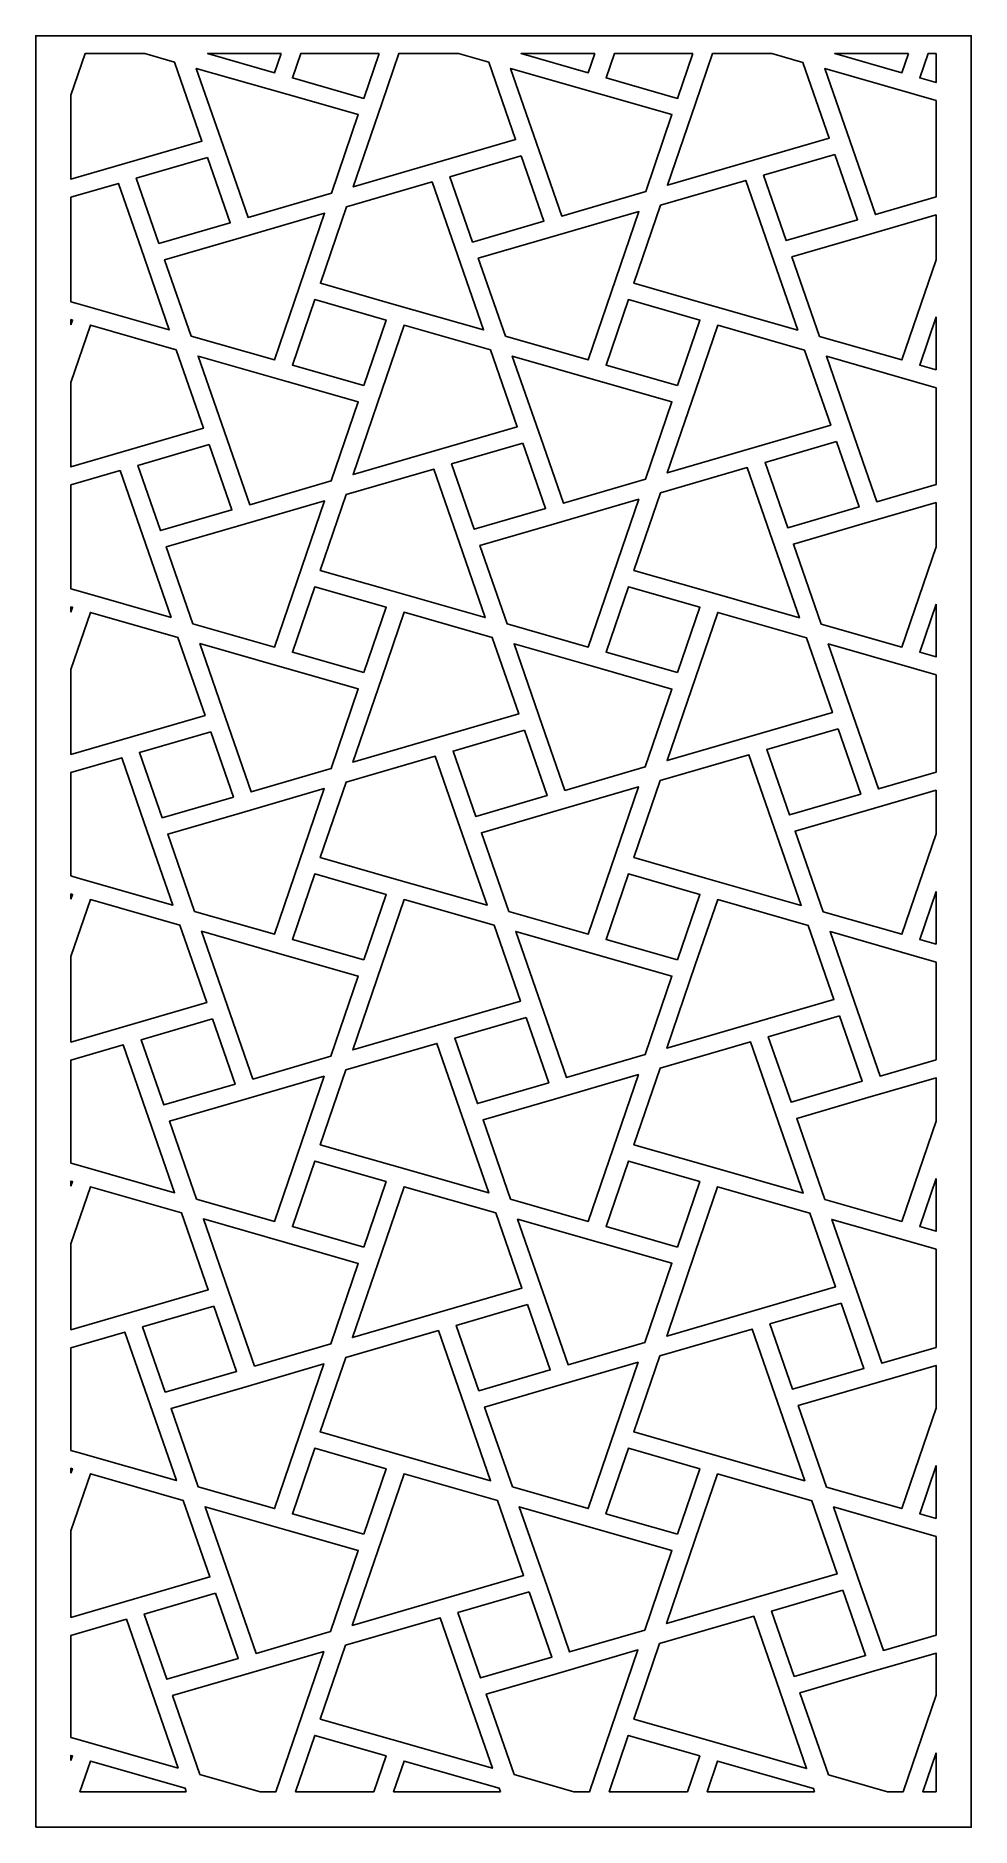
# Model space of a CAD drawing. Header units: centimetres. Extents: x -2.26 to 2.26, y -4.33 to 4.33.
import ezdxf

# ---------------------------------------------------------------- set-up
doc = ezdxf.new("R2010")
doc.units = ezdxf.units.CM
doc.header["$MEASUREMENT"] = 0
doc.layers.add('Layer 1', color=7, linetype='Continuous')

msp = doc.modelspace()

# ---------------------------------------------------------------- linework, layer by layer
at = {"layer": 'Layer 1', "color": 242}
for points, knots in [([(-2.26188, -4.33143), (-2.26188, -4.33143), (-2.26188, -4.28465), (-2.26188, -4.28465), (-2.26188, -4.28465), (-2.26188, -4.28465), (-2.26188, -3.93916), (-2.26188, -3.93916), (-2.26188, -3.93916), (-2.26188, -3.93916), (-2.26188, -3.84918), (-2.26188, -3.84918), (-2.26188, -3.84918), (-2.26188, -3.84918), (-2.26188, -3.45315), (-2.26188, -3.45315), (-2.26188, -3.45315), (-2.26188, -3.45315), (-2.26188, -3.1182), (-2.26188, -3.1182), (-2.26188, -3.1182), (-2.26188, -3.1182), (-2.26188, -2.98204), (-2.26188, -2.98204), (-2.26188, -2.98204), (-2.26188, -2.98204), (-2.26188, -2.89572), (-2.26188, -2.89572), (-2.26188, -2.89572), (-2.26188, -2.89572), (-2.26188, -2.55045), (-2.26188, -2.55045), (-2.26188, -2.55045), (-2.26188, -2.55045), (-2.26188, -2.46051), (-2.26188, -2.46051), (-2.26188, -2.46051), (-2.26188, -2.46051), (-2.26188, -2.06217), (-2.26188, -2.06217), (-2.26188, -2.06217), (-2.26188, -2.06217), (-2.26188, -1.72901), (-2.26188, -1.72901), (-2.26188, -1.72901), (-2.26188, -1.72901), (-2.26188, -1.59356), (-2.26188, -1.59356), (-2.26188, -1.59356), (-2.26188, -1.59356), (-2.26188, -1.50705), (-2.26188, -1.50705), (-2.26188, -1.50705), (-2.26188, -1.50705), (-2.26188, -1.16173), (-2.26188, -1.16173), (-2.26188, -1.16173), (-2.26188, -1.16173), (-2.26188, -1.07187), (-2.26188, -1.07187), (-2.26188, -1.07187), (-2.26188, -1.07187), (-2.26188, -0.6714), (-2.26188, -0.6714), (-2.26188, -0.6714), (-2.26188, -0.6714), (-2.26188, -0.3402), (-2.26188, -0.3402), (-2.26188, -0.3402), (-2.26188, -0.3402), (-2.26188, -0.20466), (-2.26188, -0.20466), (-2.26188, -0.20466), (-2.26188, -0.20466), (-2.26188, -0.11845), (-2.26188, -0.11845), (-2.26188, -0.11845), (-2.26188, -0.11845), (-2.26188, 0.22699), (-2.26188, 0.22699), (-2.26188, 0.22699), (-2.26188, 0.22699), (-2.26188, 0.31697), (-2.26188, 0.31697), (-2.26188, 0.31697), (-2.26188, 0.31697), (-2.26188, 0.71978), (-2.26188, 0.71978), (-2.26188, 0.71978), (-2.26188, 0.71978), (-2.26188, 1.04847), (-2.26188, 1.04847), (-2.26188, 1.04847), (-2.26188, 1.04847), (-2.26188, 1.18409), (-2.26188, 1.18409), (-2.26188, 1.18409), (-2.26188, 1.18409), (-2.26188, 1.27044), (-2.26188, 1.27044), (-2.26188, 1.27044), (-2.26188, 1.27044), (-2.26188, 1.61563), (-2.26188, 1.61563), (-2.26188, 1.61563), (-2.26188, 1.61563), (-2.26188, 1.70576), (-2.26188, 1.70576), (-2.26188, 1.70576), (-2.26188, 1.70576), (-2.26188, 2.11055), (-2.26188, 2.11055), (-2.26188, 2.11055), (-2.26188, 2.11055), (-2.26188, 2.43668), (-2.26188, 2.43668), (-2.26188, 2.43668), (-2.26188, 2.43668), (-2.26188, 2.57287), (-2.26188, 2.57287), (-2.26188, 2.57287), (-2.26188, 2.57287), (-2.26188, 2.65917), (-2.26188, 2.65917), (-2.26188, 2.65917), (-2.26188, 2.65917), (-2.26188, 3.00446), (-2.26188, 3.00446), (-2.26188, 3.00446), (-2.26188, 3.00446), (-2.26188, 3.09439), (-2.26188, 3.09439), (-2.26188, 3.09439), (-2.26188, 3.09439), (-2.26188, 3.50173), (-2.26188, 3.50173), (-2.26188, 3.50173), (-2.26188, 3.50173), (-2.26188, 3.82534), (-2.26188, 3.82534), (-2.26188, 3.82534), (-2.26188, 3.82534), (-2.26188, 3.96159), (-2.26188, 3.96159), (-2.26188, 3.96159), (-2.26188, 3.96159), (-2.26188, 4.04794), (-2.26188, 4.04794), (-2.26188, 4.04794), (-2.26188, 4.04794), (-2.26188, 4.33143), (-2.26188, 4.33143), (-2.26188, 4.33143), (-2.26188, 4.33143), (2.26188, 4.33143), (2.26188, 4.33143), (2.26188, 4.33143), (2.26188, 4.33143), (2.26188, 4.05677), (2.26188, 4.05677), (2.26188, 4.05677), (2.26188, 4.05677), (2.26188, 3.96999), (2.26188, 3.96999), (2.26188, 3.96999), (2.26188, 3.96999), (2.26188, 3.74626), (2.26188, 3.74626), (2.26188, 3.74626), (2.26188, 3.74626), (2.26188, 3.46845), (2.26188, 3.46845), (2.26188, 3.46845), (2.26188, 3.46845), (2.26188, 3.10453), (2.26188, 3.10453), (2.26188, 3.10453), (2.26188, 3.10453), (2.26188, 3.0179), (2.26188, 3.0179), (2.26188, 3.0179), (2.26188, 3.0179), (2.26188, 2.66803), (2.26188, 2.66803), (2.26188, 2.66803), (2.26188, 2.66803), (2.26188, 2.58141), (2.26188, 2.58141), (2.26188, 2.58141), (2.26188, 2.58141), (2.26188, 2.35773), (2.26188, 2.35773), (2.26188, 2.35773), (2.26188, 2.35773), (2.26188, 2.07985), (2.26188, 2.07985), (2.26188, 2.07985), (2.26188, 2.07985), (2.26188, 1.71568), (2.26188, 1.71568), (2.26188, 1.71568), (2.26188, 1.71568), (2.26188, 1.6293), (2.26188, 1.6293), (2.26188, 1.6293), (2.26188, 1.6293), (2.26188, 1.27935), (2.26188, 1.27935), (2.26188, 1.27935), (2.26188, 1.27935), (2.26188, 1.19251), (2.26188, 1.19251), (2.26188, 1.19251), (2.26188, 1.19251), (2.26188, 0.96901), (2.26188, 0.96901), (2.26188, 0.96901), (2.26188, 0.96901), (2.26188, 0.6913), (2.26188, 0.6913), (2.26188, 0.6913), (2.26188, 0.6913), (2.26188, 0.32701), (2.26188, 0.32701), (2.26188, 0.32701), (2.26188, 0.32701), (2.26188, 0.24049), (2.26188, 0.24049), (2.26188, 0.24049), (2.26188, 0.24049), (2.26188, -0.10923), (2.26188, -0.10923), (2.26188, -0.10923), (2.26188, -0.10923), (2.26188, -0.19616), (2.26188, -0.19616), (2.26188, -0.19616), (2.26188, -0.19616), (2.26188, -0.4195), (2.26188, -0.4195), (2.26188, -0.4195), (2.26188, -0.4195), (2.26188, -0.69727), (2.26188, -0.69727), (2.26188, -0.69727), (2.26188, -0.69727), (2.26188, -1.0617), (2.26188, -1.0617), (2.26188, -1.0617), (2.26188, -1.0617), (2.26188, -1.14832), (2.26188, -1.14832), (2.26188, -1.14832), (2.26188, -1.14832), (2.26188, -1.49812), (2.26188, -1.49812), (2.26188, -1.49812), (2.26188, -1.49812), (2.26188, -1.58476), (2.26188, -1.58476), (2.26188, -1.58476), (2.26188, -1.58476), (2.26188, -1.80815), (2.26188, -1.80815), (2.26188, -1.80815), (2.26188, -1.80815), (2.26188, -2.08586), (2.26188, -2.08586), (2.26188, -2.08586), (2.26188, -2.08586), (2.26188, -2.45055), (2.26188, -2.45055), (2.26188, -2.45055), (2.26188, -2.45055), (2.26188, -2.53686), (2.26188, -2.53686), (2.26188, -2.53686), (2.26188, -2.53686), (2.26188, -2.88689), (2.26188, -2.88689), (2.26188, -2.88689), (2.26188, -2.88689), (2.26188, -2.97364), (2.26188, -2.97364), (2.26188, -2.97364), (2.26188, -2.97364), (2.26188, -3.19676), (2.26188, -3.19676), (2.26188, -3.19676), (2.26188, -3.19676), (2.26188, -3.47424), (2.26188, -3.47424), (2.26188, -3.47424), (2.26188, -3.47424), (2.26188, -3.83927), (2.26188, -3.83927), (2.26188, -3.83927), (2.26188, -3.83927), (2.26188, -3.92567), (2.26188, -3.92567), (2.26188, -3.92567), (2.26188, -3.92567), (2.26188, -4.2754), (2.26188, -4.2754), (2.26188, -4.2754), (2.26188, -4.2754), (2.26188, -4.33143), (2.26188, -4.33143), (2.26188, -4.33143), (2.26188, -4.33143), (-2.26188, -4.33143), (-2.26188, -4.33143)], [0, 0, 0, 0, 0.0126582, 0.0126582, 0.0126582, 0.0126582, 0.0253165, 0.0253165, 0.0253165, 0.0253165, 0.0379747, 0.0379747, 0.0379747, 0.0379747, 0.0506329, 0.0506329, 0.0506329, 0.0506329, 0.0632911, 0.0632911, 0.0632911, 0.0632911, 0.0759494, 0.0759494, 0.0759494, 0.0759494, 0.0886076, 0.0886076, 0.0886076, 0.0886076, 0.1012658, 0.1012658, 0.1012658, 0.1012658, 0.1139241, 0.1139241, 0.1139241, 0.1139241, 0.1265823, 0.1265823, 0.1265823, 0.1265823, 0.1392405, 0.1392405, 0.1392405, 0.1392405, 0.1518987, 0.1518987, 0.1518987, 0.1518987, 0.164557, 0.164557, 0.164557, 0.164557, 0.1772152, 0.1772152, 0.1772152, 0.1772152, 0.1898734, 0.1898734, 0.1898734, 0.1898734, 0.2025316, 0.2025316, 0.2025316, 0.2025316, 0.2151899, 0.2151899, 0.2151899, 0.2151899, 0.2278481, 0.2278481, 0.2278481, 0.2278481, 0.2405063, 0.2405063, 0.2405063, 0.2405063, 0.2531646, 0.2531646, 0.2531646, 0.2531646, 0.2658228, 0.2658228, 0.2658228, 0.2658228, 0.278481, 0.278481, 0.278481, 0.278481, 0.2911392, 0.2911392, 0.2911392, 0.2911392, 0.3037975, 0.3037975, 0.3037975, 0.3037975, 0.3164557, 0.3164557, 0.3164557, 0.3164557, 0.3291139, 0.3291139, 0.3291139, 0.3291139, 0.3417722, 0.3417722, 0.3417722, 0.3417722, 0.3544304, 0.3544304, 0.3544304, 0.3544304, 0.3670886, 0.3670886, 0.3670886, 0.3670886, 0.3797468, 0.3797468, 0.3797468, 0.3797468, 0.3924051, 0.3924051, 0.3924051, 0.3924051, 0.4050633, 0.4050633, 0.4050633, 0.4050633, 0.4177215, 0.4177215, 0.4177215, 0.4177215, 0.4303797, 0.4303797, 0.4303797, 0.4303797, 0.443038, 0.443038, 0.443038, 0.443038, 0.4556962, 0.4556962, 0.4556962, 0.4556962, 0.4683544, 0.4683544, 0.4683544, 0.4683544, 0.4810127, 0.4810127, 0.4810127, 0.4810127, 0.4936709, 0.4936709, 0.4936709, 0.4936709, 0.5063291, 0.5063291, 0.5063291, 0.5063291, 0.5189873, 0.5189873, 0.5189873, 0.5189873, 0.5316456, 0.5316456, 0.5316456, 0.5316456, 0.5443038, 0.5443038, 0.5443038, 0.5443038, 0.556962, 0.556962, 0.556962, 0.556962, 0.5696203, 0.5696203, 0.5696203, 0.5696203, 0.5822785, 0.5822785, 0.5822785, 0.5822785, 0.5949367, 0.5949367, 0.5949367, 0.5949367, 0.6075949, 0.6075949, 0.6075949, 0.6075949, 0.6202532, 0.6202532, 0.6202532, 0.6202532, 0.6329114, 0.6329114, 0.6329114, 0.6329114, 0.6455696, 0.6455696, 0.6455696, 0.6455696, 0.6582278, 0.6582278, 0.6582278, 0.6582278, 0.6708861, 0.6708861, 0.6708861, 0.6708861, 0.6835443, 0.6835443, 0.6835443, 0.6835443, 0.6962025, 0.6962025, 0.6962025, 0.6962025, 0.7088608, 0.7088608, 0.7088608, 0.7088608, 0.721519, 0.721519, 0.721519, 0.721519, 0.7341772, 0.7341772, 0.7341772, 0.7341772, 0.7468354, 0.7468354, 0.7468354, 0.7468354, 0.7594937, 0.7594937, 0.7594937, 0.7594937, 0.7721519, 0.7721519, 0.7721519, 0.7721519, 0.7848101, 0.7848101, 0.7848101, 0.7848101, 0.7974684, 0.7974684, 0.7974684, 0.7974684, 0.8101266, 0.8101266, 0.8101266, 0.8101266, 0.8227848, 0.8227848, 0.8227848, 0.8227848, 0.835443, 0.835443, 0.835443, 0.835443, 0.8481013, 0.8481013, 0.8481013, 0.8481013, 0.8607595, 0.8607595, 0.8607595, 0.8607595, 0.8734177, 0.8734177, 0.8734177, 0.8734177, 0.8860759, 0.8860759, 0.8860759, 0.8860759, 0.8987342, 0.8987342, 0.8987342, 0.8987342, 0.9113924, 0.9113924, 0.9113924, 0.9113924, 0.9240506, 0.9240506, 0.9240506, 0.9240506, 0.9367089, 0.9367089, 0.9367089, 0.9367089, 0.9493671, 0.9493671, 0.9493671, 0.9493671, 0.9620253, 0.9620253, 0.9620253, 0.9620253, 0.9746835, 0.9746835, 0.9746835, 0.9746835, 1, 1, 1, 1]), ([(-1.73518, 4.24566), (-1.73518, 4.24566), (-2.02348, 4.24566), (-2.02348, 4.24566), (-2.02348, 4.24566), (-2.02348, 4.24566), (-2.09224, 4.04421), (-2.09224, 4.04421), (-2.09224, 4.04421), (-2.09224, 4.04421), (-2.09224, 3.63809), (-2.09224, 3.63809), (-2.09224, 3.63809), (-2.09224, 3.63809), (-1.45851, 3.82263), (-1.45851, 3.82263), (-1.45851, 3.82263), (-1.45851, 3.82263), (-1.59128, 4.2045), (-1.59128, 4.2045), (-1.59128, 4.2045), (-1.59128, 4.2045), (-1.73518, 4.24566), (-1.73518, 4.24566)], [0, 0, 0, 0, 0.1428571, 0.1428571, 0.1428571, 0.1428571, 0.2857143, 0.2857143, 0.2857143, 0.2857143, 0.4285714, 0.4285714, 0.4285714, 0.4285714, 0.5714286, 0.5714286, 0.5714286, 0.5714286, 0.7142857, 0.7142857, 0.7142857, 0.7142857, 1, 1, 1, 1]), ([(-1.07538, 4.24566), (-1.07538, 4.24566), (-1.43155, 4.24566), (-1.43155, 4.24566), (-1.43155, 4.24566), (-1.43155, 4.24566), (-1.10708, 4.15277), (-1.10708, 4.15277), (-1.10708, 4.15277), (-1.10708, 4.15277), (-1.07538, 4.24566), (-1.07538, 4.24566)], [0, 0, 0, 0, 0.25, 0.25, 0.25, 0.25, 0.5, 0.5, 0.5, 0.5, 1, 1, 1, 1]), ([(-0.60147, 4.24566), (-0.60147, 4.24566), (-0.9807, 4.24566), (-0.9807, 4.24566), (-0.9807, 4.24566), (-0.9807, 4.24566), (-1.02072, 4.12817), (-1.02072, 4.12817), (-1.02072, 4.12817), (-1.02072, 4.12817), (-0.67549, 4.02912), (-0.67549, 4.02912), (-0.67549, 4.02912), (-0.67549, 4.02912), (-0.60147, 4.24566), (-0.60147, 4.24566)], [0, 0, 0, 0, 0.2, 0.2, 0.2, 0.2, 0.4, 0.4, 0.4, 0.4, 0.6, 0.6, 0.6, 0.6, 1, 1, 1, 1]), ([(-0.21826, 4.24566), (-0.21826, 4.24566), (-0.50659, 4.24566), (-0.50659, 4.24566), (-0.50659, 4.24566), (-0.50659, 4.24566), (-0.5889, 4.00452), (-0.5889, 4.00452), (-0.5889, 4.00452), (-0.5889, 4.00452), (-0.72671, 3.60099), (-0.72671, 3.60099), (-0.72671, 3.60099), (-0.72671, 3.60099), (0.05838, 3.82956), (0.05838, 3.82956), (0.05838, 3.82956), (0.05838, 3.82956), (-0.0714, 4.20366), (-0.0714, 4.20366), (-0.0714, 4.20366), (-0.0714, 4.20366), (-0.21826, 4.24566), (-0.21826, 4.24566)], [0, 0, 0, 0, 0.1428571, 0.1428571, 0.1428571, 0.1428571, 0.2857143, 0.2857143, 0.2857143, 0.2857143, 0.4285714, 0.4285714, 0.4285714, 0.4285714, 0.5714286, 0.5714286, 0.5714286, 0.5714286, 0.7142857, 0.7142857, 0.7142857, 0.7142857, 1, 1, 1, 1]), ([(0.44151, 4.24566), (0.44151, 4.24566), (0.0852, 4.24566), (0.0852, 4.24566), (0.0852, 4.24566), (0.0852, 4.24566), (0.40981, 4.15277), (0.40981, 4.15277), (0.40981, 4.15277), (0.40981, 4.15277), (0.44151, 4.24566), (0.44151, 4.24566)], [0, 0, 0, 0, 0.25, 0.25, 0.25, 0.25, 0.5, 0.5, 0.5, 0.5, 1, 1, 1, 1]), ([(0.91554, 4.24566), (0.91554, 4.24566), (0.53632, 4.24566), (0.53632, 4.24566), (0.53632, 4.24566), (0.53632, 4.24566), (0.49617, 4.12796), (0.49617, 4.12796), (0.49617, 4.12796), (0.49617, 4.12796), (0.84163, 4.02912), (0.84163, 4.02912), (0.84163, 4.02912), (0.84163, 4.02912), (0.91554, 4.24566), (0.91554, 4.24566)], [0, 0, 0, 0, 0.2, 0.2, 0.2, 0.2, 0.4, 0.4, 0.4, 0.4, 0.6, 0.6, 0.6, 0.6, 1, 1, 1, 1]), ([(1.29837, 4.24566), (1.29837, 4.24566), (1.0103, 4.24566), (1.0103, 4.24566), (1.0103, 4.24566), (1.0103, 4.24566), (0.92799, 4.00452), (0.92799, 4.00452), (0.92799, 4.00452), (0.92799, 4.00452), (0.7927, 3.60877), (0.7927, 3.60877), (0.7927, 3.60877), (0.7927, 3.60877), (1.57527, 3.8365), (1.57527, 3.8365), (1.57527, 3.8365), (1.57527, 3.8365), (1.44802, 4.20282), (1.44802, 4.20282), (1.44802, 4.20282), (1.44802, 4.20282), (1.29837, 4.24566), (1.29837, 4.24566)], [0, 0, 0, 0, 0.1428571, 0.1428571, 0.1428571, 0.1428571, 0.2857143, 0.2857143, 0.2857143, 0.2857143, 0.4285714, 0.4285714, 0.4285714, 0.4285714, 0.5714286, 0.5714286, 0.5714286, 0.5714286, 0.7142857, 0.7142857, 0.7142857, 0.7142857, 1, 1, 1, 1]), ([(1.95842, 4.24566), (1.95842, 4.24566), (1.60176, 4.24566), (1.60176, 4.24566), (1.60176, 4.24566), (1.60176, 4.24566), (1.9267, 4.15277), (1.9267, 4.15277), (1.9267, 4.15277), (1.9267, 4.15277), (1.95842, 4.24566), (1.95842, 4.24566)], [0, 0, 0, 0, 0.25, 0.25, 0.25, 0.25, 0.5, 0.5, 0.5, 0.5, 1, 1, 1, 1]), ([(2.09224, 4.24566), (2.09224, 4.24566), (2.05324, 4.24566), (2.05324, 4.24566), (2.05324, 4.24566), (2.05324, 4.24566), (2.01306, 4.12796), (2.01306, 4.12796), (2.01306, 4.12796), (2.01306, 4.12796), (2.09224, 4.10531), (2.09224, 4.10531), (2.09224, 4.10531), (2.09224, 4.10531), (2.09224, 4.24566), (2.09224, 4.24566)], [0, 0, 0, 0, 0.2, 0.2, 0.2, 0.2, 0.4, 0.4, 0.4, 0.4, 0.6, 0.6, 0.6, 0.6, 1, 1, 1, 1]), ([(-1.04759, 4.04889), (-1.04759, 4.04889), (-0.70214, 3.95027), (-0.70214, 3.95027), (-0.70214, 3.95027), (-0.70214, 3.95027), (-0.83191, 3.57028), (-0.83191, 3.57028), (-0.83191, 3.57028), (-0.83191, 3.57028), (-1.23525, 3.45295), (-1.23525, 3.45295), (-1.23525, 3.45295), (-1.23525, 3.45295), (-1.34482, 3.76879), (-1.34482, 3.76879), (-1.34482, 3.76879), (-1.34482, 3.76879), (-1.48585, 4.17422), (-1.48585, 4.17422), (-1.48585, 4.17422), (-1.48585, 4.17422), (-1.04759, 4.04889), (-1.04759, 4.04889)], [0, 0, 0, 0, 0.1428571, 0.1428571, 0.1428571, 0.1428571, 0.2857143, 0.2857143, 0.2857143, 0.2857143, 0.4285714, 0.4285714, 0.4285714, 0.4285714, 0.5714286, 0.5714286, 0.5714286, 0.5714286, 0.7142857, 0.7142857, 0.7142857, 0.7142857, 1, 1, 1, 1]), ([(0.46907, 4.0491), (0.46907, 4.0491), (0.81453, 3.95027), (0.81453, 3.95027), (0.81453, 3.95027), (0.81453, 3.95027), (0.68773, 3.57807), (0.68773, 3.57807), (0.68773, 3.57807), (0.68773, 3.57807), (0.28187, 3.45988), (0.28187, 3.45988), (0.28187, 3.45988), (0.28187, 3.45988), (0.17207, 3.77573), (0.17207, 3.77573), (0.17207, 3.77573), (0.17207, 3.77573), (0.03403, 4.17359), (0.03403, 4.17359), (0.03403, 4.17359), (0.03403, 4.17359), (0.46907, 4.04889), (0.46907, 4.04889), (0.46907, 4.04889), (0.46907, 4.04889), (0.46907, 4.0491), (0.46907, 4.0491)], [0, 0, 0, 0, 0.125, 0.125, 0.125, 0.125, 0.25, 0.25, 0.25, 0.25, 0.375, 0.375, 0.375, 0.375, 0.5, 0.5, 0.5, 0.5, 0.625, 0.625, 0.625, 0.625, 0.75, 0.75, 0.75, 0.75, 1, 1, 1, 1]), ([(2.09224, 4.01863), (2.09224, 4.01863), (1.98596, 4.0491), (1.98596, 4.0491), (1.98596, 4.0491), (1.98596, 4.0491), (1.55345, 4.17275), (1.55345, 4.17275), (1.55345, 4.17275), (1.55345, 4.17275), (1.68897, 3.78267), (1.68897, 3.78267), (1.68897, 3.78267), (1.68897, 3.78267), (1.79876, 3.46682), (1.79876, 3.46682), (1.79876, 3.46682), (1.79876, 3.46682), (2.09224, 3.55236), (2.09224, 3.55236), (2.09224, 3.55236), (2.09224, 3.55236), (2.09224, 4.01863), (2.09224, 4.01863)], [0, 0, 0, 0, 0.1428571, 0.1428571, 0.1428571, 0.1428571, 0.2857143, 0.2857143, 0.2857143, 0.2857143, 0.4285714, 0.4285714, 0.4285714, 0.4285714, 0.5714286, 0.5714286, 0.5714286, 0.5714286, 0.7142857, 0.7142857, 0.7142857, 0.7142857, 1, 1, 1, 1]), ([(-1.43118, 3.74356), (-1.43118, 3.74356), (-1.32139, 3.42771), (-1.32139, 3.42771), (-1.32139, 3.42771), (-1.32139, 3.42771), (-1.66639, 3.32741), (-1.66639, 3.32741), (-1.66639, 3.32741), (-1.66639, 3.32741), (-1.77618, 3.64304), (-1.77618, 3.64304), (-1.77618, 3.64304), (-1.77618, 3.64304), (-1.43118, 3.74356), (-1.43118, 3.74356)], [0, 0, 0, 0, 0.2, 0.2, 0.2, 0.2, 0.4, 0.4, 0.4, 0.4, 0.6, 0.6, 0.6, 0.6, 1, 1, 1, 1]), ([(0.08594, 3.75071), (0.08594, 3.75071), (0.19573, 3.43486), (0.19573, 3.43486), (0.19573, 3.43486), (0.19573, 3.43486), (-0.14927, 3.33435), (-0.14927, 3.33435), (-0.14927, 3.33435), (-0.14927, 3.33435), (-0.25906, 3.65019), (-0.25906, 3.65019), (-0.25906, 3.65019), (-0.25906, 3.65019), (0.08594, 3.75071), (0.08594, 3.75071)], [0, 0, 0, 0, 0.2, 0.2, 0.2, 0.2, 0.4, 0.4, 0.4, 0.4, 0.6, 0.6, 0.6, 0.6, 1, 1, 1, 1]), ([(1.6026, 3.75765), (1.6026, 3.75765), (1.71239, 3.4418), (1.71239, 3.4418), (1.71239, 3.4418), (1.71239, 3.4418), (1.36739, 3.34128), (1.36739, 3.34128), (1.36739, 3.34128), (1.36739, 3.34128), (1.25783, 3.65713), (1.25783, 3.65713), (1.25783, 3.65713), (1.25783, 3.65713), (1.6026, 3.75765), (1.6026, 3.75765)], [0, 0, 0, 0, 0.2, 0.2, 0.2, 0.2, 0.4, 0.4, 0.4, 0.4, 0.6, 0.6, 0.6, 0.6, 1, 1, 1, 1]), ([(-2.09224, 3.04575), (-2.09224, 3.04575), (-2.05732, 3.03574), (-2.05732, 3.03574), (-2.05732, 3.03574), (-2.05732, 3.03574), (-2.05732, 3.03595), (-2.05732, 3.03595), (-2.05732, 3.03595), (-2.05732, 3.03595), (-1.61631, 2.90957), (-1.61631, 2.90957), (-1.61631, 2.90957), (-1.61631, 2.90957), (-1.75252, 3.30217), (-1.75252, 3.30217), (-1.75252, 3.30217), (-1.75252, 3.30217), (-1.86231, 3.61802), (-1.86231, 3.61802), (-1.86231, 3.61802), (-1.86231, 3.61802), (-2.09224, 3.5511), (-2.09224, 3.5511), (-2.09224, 3.5511), (-2.09224, 3.5511), (-2.09224, 3.04575), (-2.09224, 3.04575)], [0, 0, 0, 0, 0.125, 0.125, 0.125, 0.125, 0.25, 0.25, 0.25, 0.25, 0.375, 0.375, 0.375, 0.375, 0.5, 0.5, 0.5, 0.5, 0.625, 0.625, 0.625, 0.625, 0.75, 0.75, 0.75, 0.75, 1, 1, 1, 1]), ([(-0.54043, 3.03595), (-0.54043, 3.03595), (-0.09644, 2.90894), (-0.09644, 2.90894), (-0.09644, 2.90894), (-0.09644, 2.90894), (-0.23563, 3.30932), (-0.23563, 3.30932), (-0.23563, 3.30932), (-0.23563, 3.30932), (-0.34519, 3.62496), (-0.34519, 3.62496), (-0.34519, 3.62496), (-0.34519, 3.62496), (-0.75956, 3.50447), (-0.75956, 3.50447), (-0.75956, 3.50447), (-0.75956, 3.50447), (-0.88566, 3.13479), (-0.88566, 3.13479), (-0.88566, 3.13479), (-0.88566, 3.13479), (-0.54043, 3.03595), (-0.54043, 3.03595)], [0, 0, 0, 0, 0.1428571, 0.1428571, 0.1428571, 0.1428571, 0.2857143, 0.2857143, 0.2857143, 0.2857143, 0.4285714, 0.4285714, 0.4285714, 0.4285714, 0.5714286, 0.5714286, 0.5714286, 0.5714286, 0.7142857, 0.7142857, 0.7142857, 0.7142857, 1, 1, 1, 1]), ([(0.97646, 3.03595), (0.97646, 3.03595), (1.42298, 2.90831), (1.42298, 2.90831), (1.42298, 2.90831), (1.42298, 2.90831), (1.28126, 3.31626), (1.28126, 3.31626), (1.28126, 3.31626), (1.28126, 3.31626), (1.17147, 3.63211), (1.17147, 3.63211), (1.17147, 3.63211), (1.17147, 3.63211), (0.76009, 3.51225), (0.76009, 3.51225), (0.76009, 3.51225), (0.76009, 3.51225), (0.631, 3.13479), (0.631, 3.13479), (0.631, 3.13479), (0.631, 3.13479), (0.97646, 3.03595), (0.97646, 3.03595)], [0, 0, 0, 0, 0.1428571, 0.1428571, 0.1428571, 0.1428571, 0.2857143, 0.2857143, 0.2857143, 0.2857143, 0.4285714, 0.4285714, 0.4285714, 0.4285714, 0.5714286, 0.5714286, 0.5714286, 0.5714286, 0.7142857, 0.7142857, 0.7142857, 0.7142857, 1, 1, 1, 1]), ([(-1.51065, 2.8795), (-1.51065, 2.8795), (-1.10731, 2.76405), (-1.10731, 2.76405), (-1.10731, 2.76405), (-1.10731, 2.76405), (-0.86499, 3.47376), (-0.86499, 3.47376), (-0.86499, 3.47376), (-0.86499, 3.47376), (-1.29405, 3.34885), (-1.29405, 3.34885), (-1.29405, 3.34885), (-1.29405, 3.34885), (-1.63882, 3.24834), (-1.63882, 3.24834), (-1.63882, 3.24834), (-1.63882, 3.24834), (-1.51065, 2.8795), (-1.51065, 2.8795)], [0, 0, 0, 0, 0.1666667, 0.1666667, 0.1666667, 0.1666667, 0.3333333, 0.3333333, 0.3333333, 0.3333333, 0.5, 0.5, 0.5, 0.5, 0.6666667, 0.6666667, 0.6666667, 0.6666667, 1, 1, 1, 1]), ([(0.00899, 2.87887), (0.00899, 2.87887), (0.40958, 2.76405), (0.40958, 2.76405), (0.40958, 2.76405), (0.40958, 2.76405), (0.65466, 3.48154), (0.65466, 3.48154), (0.65466, 3.48154), (0.65466, 3.48154), (0.22307, 3.35579), (0.22307, 3.35579), (0.22307, 3.35579), (0.22307, 3.35579), (-0.12193, 3.25549), (-0.12193, 3.25549), (-0.12193, 3.25549), (-0.12193, 3.25549), (0.00899, 2.87887), (0.00899, 2.87887)], [0, 0, 0, 0, 0.1666667, 0.1666667, 0.1666667, 0.1666667, 0.3333333, 0.3333333, 0.3333333, 0.3333333, 0.5, 0.5, 0.5, 0.5, 0.6666667, 0.6666667, 0.6666667, 0.6666667, 1, 1, 1, 1]), ([(1.52841, 2.87803), (1.52841, 2.87803), (1.9267, 2.76405), (1.9267, 2.76405), (1.9267, 2.76405), (1.9267, 2.76405), (2.09224, 3.24895), (2.09224, 3.24895), (2.09224, 3.24895), (2.09224, 3.24895), (2.09224, 3.46541), (2.09224, 3.46541), (2.09224, 3.46541), (2.09224, 3.46541), (1.73996, 3.36273), (1.73996, 3.36273), (1.73996, 3.36273), (1.73996, 3.36273), (1.39496, 3.26243), (1.39496, 3.26243), (1.39496, 3.26243), (1.39496, 3.26243), (1.52841, 2.87803), (1.52841, 2.87803)], [0, 0, 0, 0, 0.1428571, 0.1428571, 0.1428571, 0.1428571, 0.2857143, 0.2857143, 0.2857143, 0.2857143, 0.4285714, 0.4285714, 0.4285714, 0.4285714, 0.5714286, 0.5714286, 0.5714286, 0.5714286, 0.7142857, 0.7142857, 0.7142857, 0.7142857, 1, 1, 1, 1]), ([(-0.67526, 2.64062), (-0.67526, 2.64062), (-0.56754, 2.95688), (-0.56754, 2.95688), (-0.56754, 2.95688), (-0.56754, 2.95688), (-0.91276, 3.05572), (-0.91276, 3.05572), (-0.91276, 3.05572), (-0.91276, 3.05572), (-1.02072, 2.73945), (-1.02072, 2.73945), (-1.02072, 2.73945), (-1.02072, 2.73945), (-0.67526, 2.64062), (-0.67526, 2.64062)], [0, 0, 0, 0, 0.2, 0.2, 0.2, 0.2, 0.4, 0.4, 0.4, 0.4, 0.6, 0.6, 0.6, 0.6, 1, 1, 1, 1]), ([(0.84163, 2.64041), (0.84163, 2.64041), (0.94958, 2.95688), (0.94958, 2.95688), (0.94958, 2.95688), (0.94958, 2.95688), (0.60413, 3.05572), (0.60413, 3.05572), (0.60413, 3.05572), (0.60413, 3.05572), (0.49617, 2.73945), (0.49617, 2.73945), (0.49617, 2.73945), (0.49617, 2.73945), (0.84163, 2.64041), (0.84163, 2.64041)], [0, 0, 0, 0, 0.2, 0.2, 0.2, 0.2, 0.4, 0.4, 0.4, 0.4, 0.6, 0.6, 0.6, 0.6, 1, 1, 1, 1]), ([(-2.09224, 2.93399), (-2.09224, 2.93399), (-2.08443, 2.95688), (-2.08443, 2.95688), (-2.08443, 2.95688), (-2.08443, 2.95688), (-2.09224, 2.95898), (-2.09224, 2.95898), (-2.09224, 2.95898), (-2.09224, 2.95898), (-2.09224, 2.93399), (-2.09224, 2.93399)], [0, 0, 0, 0, 0.25, 0.25, 0.25, 0.25, 0.5, 0.5, 0.5, 0.5, 1, 1, 1, 1]), ([(2.09224, 2.97188), (2.09224, 2.97188), (2.01283, 2.73924), (2.01283, 2.73924), (2.01283, 2.73924), (2.01283, 2.73924), (2.09224, 2.71654), (2.09224, 2.71654), (2.09224, 2.71654), (2.09224, 2.71654), (2.09224, 2.97188), (2.09224, 2.97188)], [0, 0, 0, 0, 0.25, 0.25, 0.25, 0.25, 0.5, 0.5, 0.5, 0.5, 1, 1, 1, 1]), ([(-2.09224, 2.65552), (-2.09224, 2.65552), (-1.99783, 2.93228), (-1.99783, 2.93228), (-1.99783, 2.93228), (-1.99783, 2.93228), (-1.58278, 2.81326), (-1.58278, 2.81326), (-1.58278, 2.81326), (-1.58278, 2.81326), (-1.45094, 2.4337), (-1.45094, 2.4337), (-1.45094, 2.4337), (-1.45094, 2.4337), (-2.09224, 2.24686), (-2.09224, 2.24686), (-2.09224, 2.24686), (-2.09224, 2.24686), (-2.09224, 2.65552), (-2.09224, 2.65552)], [0, 0, 0, 0, 0.1666667, 0.1666667, 0.1666667, 0.1666667, 0.3333333, 0.3333333, 0.3333333, 0.3333333, 0.5, 0.5, 0.5, 0.5, 0.6666667, 0.6666667, 0.6666667, 0.6666667, 1, 1, 1, 1]), ([(-0.58913, 2.6158), (-0.58913, 2.6158), (-0.48094, 2.93207), (-0.48094, 2.93207), (-0.48094, 2.93207), (-0.48094, 2.93207), (-0.0629, 2.81242), (-0.0629, 2.81242), (-0.0629, 2.81242), (-0.0629, 2.81242), (0.06619, 2.44064), (0.06619, 2.44064), (0.06619, 2.44064), (0.06619, 2.44064), (-0.7274, 2.20953), (-0.7274, 2.20953), (-0.7274, 2.20953), (-0.7274, 2.20953), (-0.58913, 2.6158), (-0.58913, 2.6158)], [0, 0, 0, 0, 0.1666667, 0.1666667, 0.1666667, 0.1666667, 0.3333333, 0.3333333, 0.3333333, 0.3333333, 0.5, 0.5, 0.5, 0.5, 0.6666667, 0.6666667, 0.6666667, 0.6666667, 1, 1, 1, 1]), ([(0.92799, 2.6158), (0.92799, 2.6158), (1.03595, 2.93207), (1.03595, 2.93207), (1.03595, 2.93207), (1.03595, 2.93207), (1.45652, 2.81158), (1.45652, 2.81158), (1.45652, 2.81158), (1.45652, 2.81158), (1.58285, 2.448), (1.58285, 2.448), (1.58285, 2.448), (1.58285, 2.448), (0.79179, 2.21752), (0.79179, 2.21752), (0.79179, 2.21752), (0.79179, 2.21752), (0.92799, 2.6158), (0.92799, 2.6158)], [0, 0, 0, 0, 0.1666667, 0.1666667, 0.1666667, 0.1666667, 0.3333333, 0.3333333, 0.3333333, 0.3333333, 0.5, 0.5, 0.5, 0.5, 0.6666667, 0.6666667, 0.6666667, 0.6666667, 1, 1, 1, 1]), ([(-1.04782, 2.66038), (-1.04782, 2.66038), (-0.70214, 2.56134), (-0.70214, 2.56134), (-0.70214, 2.56134), (-0.70214, 2.56134), (-0.83283, 2.17904), (-0.83283, 2.17904), (-0.83283, 2.17904), (-0.83283, 2.17904), (-1.22744, 2.06402), (-1.22744, 2.06402), (-1.22744, 2.06402), (-1.22744, 2.06402), (-1.33724, 2.37986), (-1.33724, 2.37986), (-1.33724, 2.37986), (-1.33724, 2.37986), (-1.47735, 2.78298), (-1.47735, 2.78298), (-1.47735, 2.78298), (-1.47735, 2.78298), (-1.04782, 2.66038), (-1.04782, 2.66038)], [0, 0, 0, 0, 0.1428571, 0.1428571, 0.1428571, 0.1428571, 0.2857143, 0.2857143, 0.2857143, 0.2857143, 0.4285714, 0.4285714, 0.4285714, 0.4285714, 0.5714286, 0.5714286, 0.5714286, 0.5714286, 0.7142857, 0.7142857, 0.7142857, 0.7142857, 1, 1, 1, 1]), ([(0.46907, 2.66017), (0.46907, 2.66017), (0.81453, 2.56134), (0.81453, 2.56134), (0.81453, 2.56134), (0.81453, 2.56134), (0.68659, 2.18682), (0.68659, 2.18682), (0.68659, 2.18682), (0.68659, 2.18682), (0.28945, 2.07138), (0.28945, 2.07138), (0.28945, 2.07138), (0.28945, 2.07138), (0.17988, 2.3868), (0.17988, 2.3868), (0.17988, 2.3868), (0.17988, 2.3868), (0.0423, 2.78256), (0.0423, 2.78256), (0.0423, 2.78256), (0.0423, 2.78256), (0.46907, 2.66017), (0.46907, 2.66017)], [0, 0, 0, 0, 0.1428571, 0.1428571, 0.1428571, 0.1428571, 0.2857143, 0.2857143, 0.2857143, 0.2857143, 0.4285714, 0.4285714, 0.4285714, 0.4285714, 0.5714286, 0.5714286, 0.5714286, 0.5714286, 0.7142857, 0.7142857, 0.7142857, 0.7142857, 1, 1, 1, 1]), ([(2.09224, 2.62988), (2.09224, 2.62988), (1.98619, 2.66017), (1.98619, 2.66017), (1.98619, 2.66017), (1.98619, 2.66017), (1.98596, 2.66017), (1.98596, 2.66017), (1.98596, 2.66017), (1.98596, 2.66017), (1.56195, 2.78172), (1.56195, 2.78172), (1.56195, 2.78172), (1.56195, 2.78172), (1.69655, 2.39416), (1.69655, 2.39416), (1.69655, 2.39416), (1.69655, 2.39416), (1.80634, 2.07832), (1.80634, 2.07832), (1.80634, 2.07832), (1.80634, 2.07832), (2.09224, 2.16146), (2.09224, 2.16146), (2.09224, 2.16146), (2.09224, 2.16146), (2.09224, 2.62988), (2.09224, 2.62988)], [0, 0, 0, 0, 0.125, 0.125, 0.125, 0.125, 0.25, 0.25, 0.25, 0.25, 0.375, 0.375, 0.375, 0.375, 0.5, 0.5, 0.5, 0.5, 0.625, 0.625, 0.625, 0.625, 0.75, 0.75, 0.75, 0.75, 1, 1, 1, 1]), ([(-1.42337, 2.35484), (-1.42337, 2.35484), (-1.31381, 2.03899), (-1.31381, 2.03899), (-1.31381, 2.03899), (-1.31381, 2.03899), (-1.65835, 1.93848), (-1.65835, 1.93848), (-1.65835, 1.93848), (-1.65835, 1.93848), (-1.76814, 2.25432), (-1.76814, 2.25432), (-1.76814, 2.25432), (-1.76814, 2.25432), (-1.42337, 2.35484), (-1.42337, 2.35484)], [0, 0, 0, 0, 0.2, 0.2, 0.2, 0.2, 0.4, 0.4, 0.4, 0.4, 0.6, 0.6, 0.6, 0.6, 1, 1, 1, 1]), ([(0.09352, 2.36178), (0.09352, 2.36178), (0.20331, 2.04614), (0.20331, 2.04614), (0.20331, 2.04614), (0.20331, 2.04614), (-0.14169, 1.94563), (-0.14169, 1.94563), (-0.14169, 1.94563), (-0.14169, 1.94563), (-0.25148, 2.26126), (-0.25148, 2.26126), (-0.25148, 2.26126), (-0.25148, 2.26126), (0.09352, 2.36178), (0.09352, 2.36178)], [0, 0, 0, 0, 0.2, 0.2, 0.2, 0.2, 0.4, 0.4, 0.4, 0.4, 0.6, 0.6, 0.6, 0.6, 1, 1, 1, 1]), ([(1.61041, 2.36893), (1.61041, 2.36893), (1.71997, 2.05308), (1.71997, 2.05308), (1.71997, 2.05308), (1.71997, 2.05308), (1.37498, 1.95278), (1.37498, 1.95278), (1.37498, 1.95278), (1.37498, 1.95278), (1.26541, 2.26841), (1.26541, 2.26841), (1.26541, 2.26841), (1.26541, 2.26841), (1.61041, 2.36893), (1.61041, 2.36893)], [0, 0, 0, 0, 0.2, 0.2, 0.2, 0.2, 0.4, 0.4, 0.4, 0.4, 0.6, 0.6, 0.6, 0.6, 1, 1, 1, 1]), ([(-2.09224, 1.65722), (-2.09224, 1.65722), (-2.05732, 1.64723), (-2.05732, 1.64723), (-2.05732, 1.64723), (-2.05732, 1.64723), (-1.60782, 1.51854), (-1.60782, 1.51854), (-1.60782, 1.51854), (-1.60782, 1.51854), (-1.74494, 1.91345), (-1.74494, 1.91345), (-1.74494, 1.91345), (-1.74494, 1.91345), (-1.74471, 1.91345), (-1.74471, 1.91345), (-1.74471, 1.91345), (-1.74471, 1.91345), (-1.8545, 2.2293), (-1.8545, 2.2293), (-1.8545, 2.2293), (-1.8545, 2.2293), (-2.09224, 2.16), (-2.09224, 2.16), (-2.09224, 2.16), (-2.09224, 2.16), (-2.09224, 1.65722), (-2.09224, 1.65722)], [0, 0, 0, 0, 0.125, 0.125, 0.125, 0.125, 0.25, 0.25, 0.25, 0.25, 0.375, 0.375, 0.375, 0.375, 0.5, 0.5, 0.5, 0.5, 0.625, 0.625, 0.625, 0.625, 0.75, 0.75, 0.75, 0.75, 1, 1, 1, 1]), ([(-0.5402, 1.64723), (-0.5402, 1.64723), (-0.08794, 1.51791), (-0.08794, 1.51791), (-0.08794, 1.51791), (-0.08794, 1.51791), (-0.22805, 1.9206), (-0.22805, 1.9206), (-0.22805, 1.9206), (-0.22805, 1.9206), (-0.33761, 2.23624), (-0.33761, 2.23624), (-0.33761, 2.23624), (-0.33761, 2.23624), (-0.76048, 2.11301), (-0.76048, 2.11301), (-0.76048, 2.11301), (-0.76048, 2.11301), (-0.88589, 1.74607), (-0.88589, 1.74607), (-0.88589, 1.74607), (-0.88589, 1.74607), (-0.5402, 1.64723), (-0.5402, 1.64723)], [0, 0, 0, 0, 0.1428571, 0.1428571, 0.1428571, 0.1428571, 0.2857143, 0.2857143, 0.2857143, 0.2857143, 0.4285714, 0.4285714, 0.4285714, 0.4285714, 0.5714286, 0.5714286, 0.5714286, 0.5714286, 0.7142857, 0.7142857, 0.7142857, 0.7142857, 1, 1, 1, 1]), ([(0.97646, 1.64702), (0.97646, 1.64702), (1.43148, 1.51707), (1.43148, 1.51707), (1.43148, 1.51707), (1.43148, 1.51707), (1.28884, 1.92754), (1.28884, 1.92754), (1.28884, 1.92754), (1.28884, 1.92754), (1.17905, 2.24339), (1.17905, 2.24339), (1.17905, 2.24339), (1.17905, 2.24339), (0.75917, 2.121), (0.75917, 2.121), (0.75917, 2.121), (0.75917, 2.121), (0.631, 1.74586), (0.631, 1.74586), (0.631, 1.74586), (0.631, 1.74586), (0.97646, 1.64702), (0.97646, 1.64702)], [0, 0, 0, 0, 0.1428571, 0.1428571, 0.1428571, 0.1428571, 0.2857143, 0.2857143, 0.2857143, 0.2857143, 0.4285714, 0.4285714, 0.4285714, 0.4285714, 0.5714286, 0.5714286, 0.5714286, 0.5714286, 0.7142857, 0.7142857, 0.7142857, 0.7142857, 1, 1, 1, 1]), ([(-1.50216, 1.48847), (-1.50216, 1.48847), (-1.10731, 1.37554), (-1.10731, 1.37554), (-1.10731, 1.37554), (-1.10731, 1.37554), (-0.86568, 2.08231), (-0.86568, 2.08231), (-0.86568, 2.08231), (-0.86568, 2.08231), (-1.28625, 1.95993), (-1.28625, 1.95993), (-1.28625, 1.95993), (-1.28625, 1.95993), (-1.63101, 1.85962), (-1.63101, 1.85962), (-1.63101, 1.85962), (-1.63101, 1.85962), (-1.50216, 1.48847), (-1.50216, 1.48847)], [0, 0, 0, 0, 0.1666667, 0.1666667, 0.1666667, 0.1666667, 0.3333333, 0.3333333, 0.3333333, 0.3333333, 0.5, 0.5, 0.5, 0.5, 0.6666667, 0.6666667, 0.6666667, 0.6666667, 1, 1, 1, 1]), ([(0.01749, 1.48763), (0.01749, 1.48763), (0.40958, 1.37534), (0.40958, 1.37534), (0.40958, 1.37534), (0.40958, 1.37534), (0.65374, 2.09051), (0.65374, 2.09051), (0.65374, 2.09051), (0.65374, 2.09051), (0.23065, 1.96729), (0.23065, 1.96729), (0.23065, 1.96729), (0.23065, 1.96729), (-0.11435, 1.86677), (-0.11435, 1.86677), (-0.11435, 1.86677), (-0.11435, 1.86677), (0.01749, 1.48763), (0.01749, 1.48763)], [0, 0, 0, 0, 0.1666667, 0.1666667, 0.1666667, 0.1666667, 0.3333333, 0.3333333, 0.3333333, 0.3333333, 0.5, 0.5, 0.5, 0.5, 0.6666667, 0.6666667, 0.6666667, 0.6666667, 1, 1, 1, 1]), ([(1.53691, 1.48679), (1.53691, 1.48679), (1.9267, 1.37534), (1.9267, 1.37534), (1.9267, 1.37534), (1.9267, 1.37534), (2.09224, 1.8608), (2.09224, 1.8608), (2.09224, 1.8608), (2.09224, 1.8608), (2.09224, 2.07454), (2.09224, 2.07454), (2.09224, 2.07454), (2.09224, 2.07454), (1.74754, 1.97423), (1.74754, 1.97423), (1.74754, 1.97423), (1.74754, 1.97423), (1.40254, 1.87371), (1.40254, 1.87371), (1.40254, 1.87371), (1.40254, 1.87371), (1.53691, 1.48679), (1.53691, 1.48679)], [0, 0, 0, 0, 0.1428571, 0.1428571, 0.1428571, 0.1428571, 0.2857143, 0.2857143, 0.2857143, 0.2857143, 0.4285714, 0.4285714, 0.4285714, 0.4285714, 0.5714286, 0.5714286, 0.5714286, 0.5714286, 0.7142857, 0.7142857, 0.7142857, 0.7142857, 1, 1, 1, 1]), ([(-0.67526, 1.2519), (-0.67526, 1.2519), (-0.56731, 1.56817), (-0.56731, 1.56817), (-0.56731, 1.56817), (-0.56731, 1.56817), (-0.91276, 1.66679), (-0.91276, 1.66679), (-0.91276, 1.66679), (-0.91276, 1.66679), (-1.02095, 1.35073), (-1.02095, 1.35073), (-1.02095, 1.35073), (-1.02095, 1.35073), (-0.67526, 1.2519), (-0.67526, 1.2519)], [0, 0, 0, 0, 0.2, 0.2, 0.2, 0.2, 0.4, 0.4, 0.4, 0.4, 0.6, 0.6, 0.6, 0.6, 1, 1, 1, 1]), ([(0.8414, 1.2519), (0.8414, 1.2519), (0.94958, 1.56817), (0.94958, 1.56817), (0.94958, 1.56817), (0.94958, 1.56817), (0.6039, 1.667), (0.6039, 1.667), (0.6039, 1.667), (0.6039, 1.667), (0.49594, 1.35073), (0.49594, 1.35073), (0.49594, 1.35073), (0.49594, 1.35073), (0.8414, 1.2519), (0.8414, 1.2519)], [0, 0, 0, 0, 0.2, 0.2, 0.2, 0.2, 0.4, 0.4, 0.4, 0.4, 0.6, 0.6, 0.6, 0.6, 1, 1, 1, 1]), ([(-2.09224, 1.54508), (-2.09224, 1.54508), (-2.08443, 1.56796), (-2.08443, 1.56796), (-2.08443, 1.56796), (-2.08443, 1.56796), (-2.09224, 1.57005), (-2.09224, 1.57005), (-2.09224, 1.57005), (-2.09224, 1.57005), (-2.09224, 1.54508), (-2.09224, 1.54508)], [0, 0, 0, 0, 0.25, 0.25, 0.25, 0.25, 0.5, 0.5, 0.5, 0.5, 1, 1, 1, 1]), ([(2.09224, 1.58319), (2.09224, 1.58319), (2.01306, 1.35073), (2.01306, 1.35073), (2.01306, 1.35073), (2.01306, 1.35073), (2.09224, 1.32802), (2.09224, 1.32802), (2.09224, 1.32802), (2.09224, 1.32802), (2.09224, 1.58319), (2.09224, 1.58319)], [0, 0, 0, 0, 0.25, 0.25, 0.25, 0.25, 0.5, 0.5, 0.5, 0.5, 1, 1, 1, 1]), ([(-2.09224, 1.26755), (-2.09224, 1.26755), (-1.99783, 1.54335), (-1.99783, 1.54335), (-1.99783, 1.54335), (-1.99783, 1.54335), (-1.57428, 1.42223), (-1.57428, 1.42223), (-1.57428, 1.42223), (-1.57428, 1.42223), (-1.44312, 1.04498), (-1.44312, 1.04498), (-1.44312, 1.04498), (-1.44312, 1.04498), (-2.09224, 0.85605), (-2.09224, 0.85605), (-2.09224, 0.85605), (-2.09224, 0.85605), (-2.09224, 1.26755), (-2.09224, 1.26755)], [0, 0, 0, 0, 0.1666667, 0.1666667, 0.1666667, 0.1666667, 0.3333333, 0.3333333, 0.3333333, 0.3333333, 0.5, 0.5, 0.5, 0.5, 0.6666667, 0.6666667, 0.6666667, 0.6666667, 1, 1, 1, 1]), ([(-0.58913, 1.22708), (-0.58913, 1.22708), (-0.48117, 1.54356), (-0.48117, 1.54356), (-0.48117, 1.54356), (-0.48117, 1.54356), (-0.05463, 1.42139), (-0.05463, 1.42139), (-0.05463, 1.42139), (-0.05463, 1.42139), (0.07377, 1.05213), (0.07377, 1.05213), (0.07377, 1.05213), (0.07377, 1.05213), (-0.72855, 0.8185), (-0.72855, 0.8185), (-0.72855, 0.8185), (-0.72855, 0.8185), (-0.58913, 1.22708), (-0.58913, 1.22708)], [0, 0, 0, 0, 0.1666667, 0.1666667, 0.1666667, 0.1666667, 0.3333333, 0.3333333, 0.3333333, 0.3333333, 0.5, 0.5, 0.5, 0.5, 0.6666667, 0.6666667, 0.6666667, 0.6666667, 1, 1, 1, 1]), ([(0.92799, 1.22708), (0.92799, 1.22708), (1.03595, 1.54335), (1.03595, 1.54335), (1.03595, 1.54335), (1.03595, 1.54335), (1.46501, 1.42055), (1.46501, 1.42055), (1.46501, 1.42055), (1.46501, 1.42055), (1.59066, 1.05907), (1.59066, 1.05907), (1.59066, 1.05907), (1.59066, 1.05907), (0.7911, 0.82628), (0.7911, 0.82628), (0.7911, 0.82628), (0.7911, 0.82628), (0.92799, 1.22708), (0.92799, 1.22708)], [0, 0, 0, 0, 0.1666667, 0.1666667, 0.1666667, 0.1666667, 0.3333333, 0.3333333, 0.3333333, 0.3333333, 0.5, 0.5, 0.5, 0.5, 0.6666667, 0.6666667, 0.6666667, 0.6666667, 1, 1, 1, 1]), ([(-1.04782, 1.27166), (-1.04782, 1.27166), (-0.70237, 1.17283), (-0.70237, 1.17283), (-0.70237, 1.17283), (-0.70237, 1.17283), (-0.83375, 0.7878), (-0.83375, 0.7878), (-0.83375, 0.7878), (-0.83375, 0.7878), (-1.21986, 0.6753), (-1.21986, 0.6753), (-1.21986, 0.6753), (-1.21986, 0.6753), (-1.32966, 0.99114), (-1.32966, 0.99114), (-1.32966, 0.99114), (-1.32966, 0.99114), (-1.32943, 0.99136), (-1.32943, 0.99136), (-1.32943, 0.99136), (-1.32943, 0.99136), (-1.46862, 1.39216), (-1.46862, 1.39216), (-1.46862, 1.39216), (-1.46862, 1.39216), (-1.04782, 1.27166), (-1.04782, 1.27166)], [0, 0, 0, 0, 0.125, 0.125, 0.125, 0.125, 0.25, 0.25, 0.25, 0.25, 0.375, 0.375, 0.375, 0.375, 0.5, 0.5, 0.5, 0.5, 0.625, 0.625, 0.625, 0.625, 0.75, 0.75, 0.75, 0.75, 1, 1, 1, 1]), ([(0.46907, 1.27145), (0.46907, 1.27145), (0.81453, 1.17262), (0.81453, 1.17262), (0.81453, 1.17262), (0.81453, 1.17262), (0.68567, 0.79558), (0.68567, 0.79558), (0.68567, 0.79558), (0.68567, 0.79558), (0.29726, 0.68245), (0.29726, 0.68245), (0.29726, 0.68245), (0.29726, 0.68245), (0.18746, 0.99829), (0.18746, 0.99829), (0.18746, 0.99829), (0.18746, 0.99829), (0.05103, 1.39132), (0.05103, 1.39132), (0.05103, 1.39132), (0.05103, 1.39132), (0.46907, 1.27145), (0.46907, 1.27145)], [0, 0, 0, 0, 0.1428571, 0.1428571, 0.1428571, 0.1428571, 0.2857143, 0.2857143, 0.2857143, 0.2857143, 0.4285714, 0.4285714, 0.4285714, 0.4285714, 0.5714286, 0.5714286, 0.5714286, 0.5714286, 0.7142857, 0.7142857, 0.7142857, 0.7142857, 1, 1, 1, 1]), ([(2.09224, 1.24105), (2.09224, 1.24105), (1.98596, 1.27145), (1.98596, 1.27145), (1.98596, 1.27145), (1.98596, 1.27145), (1.57044, 1.39048), (1.57044, 1.39048), (1.57044, 1.39048), (1.57044, 1.39048), (1.70435, 1.00523), (1.70435, 1.00523), (1.70435, 1.00523), (1.70435, 1.00523), (1.81392, 0.68939), (1.81392, 0.68939), (1.81392, 0.68939), (1.81392, 0.68939), (2.09224, 0.77043), (2.09224, 0.77043), (2.09224, 0.77043), (2.09224, 0.77043), (2.09224, 1.24105), (2.09224, 1.24105)], [0, 0, 0, 0, 0.1428571, 0.1428571, 0.1428571, 0.1428571, 0.2857143, 0.2857143, 0.2857143, 0.2857143, 0.4285714, 0.4285714, 0.4285714, 0.4285714, 0.5714286, 0.5714286, 0.5714286, 0.5714286, 0.7142857, 0.7142857, 0.7142857, 0.7142857, 1, 1, 1, 1]), ([(-1.41579, 0.96612), (-1.41579, 0.96612), (-1.306, 0.65027), (-1.306, 0.65027), (-1.306, 0.65027), (-1.306, 0.65027), (-1.65077, 0.54997), (-1.65077, 0.54997), (-1.65077, 0.54997), (-1.65077, 0.54997), (-1.76056, 0.86582), (-1.76056, 0.86582), (-1.76056, 0.86582), (-1.76056, 0.86582), (-1.41579, 0.96612), (-1.41579, 0.96612)], [0, 0, 0, 0, 0.2, 0.2, 0.2, 0.2, 0.4, 0.4, 0.4, 0.4, 0.6, 0.6, 0.6, 0.6, 1, 1, 1, 1]), ([(0.10133, 0.97306), (0.10133, 0.97306), (0.21089, 0.65742), (0.21089, 0.65742), (0.21089, 0.65742), (0.21089, 0.65742), (-0.13411, 0.55691), (-0.13411, 0.55691), (-0.13411, 0.55691), (-0.13411, 0.55691), (-0.24367, 0.87275), (-0.24367, 0.87275), (-0.24367, 0.87275), (-0.24367, 0.87275), (0.10133, 0.97306), (0.10133, 0.97306)], [0, 0, 0, 0, 0.2, 0.2, 0.2, 0.2, 0.4, 0.4, 0.4, 0.4, 0.6, 0.6, 0.6, 0.6, 1, 1, 1, 1]), ([(1.61799, 0.98021), (1.61799, 0.98021), (1.72778, 0.66436), (1.72778, 0.66436), (1.72778, 0.66436), (1.72778, 0.66436), (1.38301, 0.56385), (1.38301, 0.56385), (1.38301, 0.56385), (1.38301, 0.56385), (1.27322, 0.87969), (1.27322, 0.87969), (1.27322, 0.87969), (1.27322, 0.87969), (1.61799, 0.98021), (1.61799, 0.98021)], [0, 0, 0, 0, 0.2, 0.2, 0.2, 0.2, 0.4, 0.4, 0.4, 0.4, 0.6, 0.6, 0.6, 0.6, 1, 1, 1, 1]), ([(-2.09224, 0.26844), (-2.09224, 0.26844), (-2.05755, 0.25851), (-2.05755, 0.25851), (-2.05755, 0.25851), (-2.05755, 0.25851), (-1.59909, 0.12751), (-1.59909, 0.12751), (-1.59909, 0.12751), (-1.59909, 0.12751), (-1.73713, 0.52473), (-1.73713, 0.52473), (-1.73713, 0.52473), (-1.73713, 0.52473), (-1.8467, 0.84058), (-1.8467, 0.84058), (-1.8467, 0.84058), (-1.8467, 0.84058), (-2.09224, 0.76914), (-2.09224, 0.76914), (-2.09224, 0.76914), (-2.09224, 0.76914), (-2.09224, 0.26844), (-2.09224, 0.26844)], [0, 0, 0, 0, 0.1428571, 0.1428571, 0.1428571, 0.1428571, 0.2857143, 0.2857143, 0.2857143, 0.2857143, 0.4285714, 0.4285714, 0.4285714, 0.4285714, 0.5714286, 0.5714286, 0.5714286, 0.5714286, 0.7142857, 0.7142857, 0.7142857, 0.7142857, 1, 1, 1, 1]), ([(-0.54043, 0.25851), (-0.54043, 0.25851), (-0.07944, 0.12667), (-0.07944, 0.12667), (-0.07944, 0.12667), (-0.07944, 0.12667), (-0.22024, 0.53167), (-0.22024, 0.53167), (-0.22024, 0.53167), (-0.22024, 0.53167), (-0.33003, 0.84752), (-0.33003, 0.84752), (-0.33003, 0.84752), (-0.33003, 0.84752), (-0.7614, 0.72198), (-0.7614, 0.72198), (-0.7614, 0.72198), (-0.7614, 0.72198), (-0.88589, 0.35735), (-0.88589, 0.35735), (-0.88589, 0.35735), (-0.88589, 0.35735), (-0.54043, 0.25851), (-0.54043, 0.25851)], [0, 0, 0, 0, 0.1428571, 0.1428571, 0.1428571, 0.1428571, 0.2857143, 0.2857143, 0.2857143, 0.2857143, 0.4285714, 0.4285714, 0.4285714, 0.4285714, 0.5714286, 0.5714286, 0.5714286, 0.5714286, 0.7142857, 0.7142857, 0.7142857, 0.7142857, 1, 1, 1, 1]), ([(0.97646, 0.2583), (0.97646, 0.2583), (1.43998, 0.12582), (1.43998, 0.12582), (1.43998, 0.12582), (1.43998, 0.12582), (1.29642, 0.53882), (1.29642, 0.53882), (1.29642, 0.53882), (1.29642, 0.53882), (1.29665, 0.53882), (1.29665, 0.53882), (1.29665, 0.53882), (1.29665, 0.53882), (1.18709, 0.85467), (1.18709, 0.85467), (1.18709, 0.85467), (1.18709, 0.85467), (0.75825, 0.72976), (0.75825, 0.72976), (0.75825, 0.72976), (0.75825, 0.72976), (0.631, 0.35735), (0.631, 0.35735), (0.631, 0.35735), (0.631, 0.35735), (0.97646, 0.2583), (0.97646, 0.2583)], [0, 0, 0, 0, 0.125, 0.125, 0.125, 0.125, 0.25, 0.25, 0.25, 0.25, 0.375, 0.375, 0.375, 0.375, 0.5, 0.5, 0.5, 0.5, 0.625, 0.625, 0.625, 0.625, 0.75, 0.75, 0.75, 0.75, 1, 1, 1, 1]), ([(0.02599, 0.09638), (0.02599, 0.09638), (0.40981, -0.01338), (0.40981, -0.01338), (0.40981, -0.01338), (0.40981, -0.01338), (0.65305, 0.69906), (0.65305, 0.69906), (0.65305, 0.69906), (0.65305, 0.69906), (0.23846, 0.57836), (0.23846, 0.57836), (0.23846, 0.57836), (0.23846, 0.57836), (-0.10654, 0.47784), (-0.10654, 0.47784), (-0.10654, 0.47784), (-0.10654, 0.47784), (0.02599, 0.09638), (0.02599, 0.09638)], [0, 0, 0, 0, 0.1666667, 0.1666667, 0.1666667, 0.1666667, 0.3333333, 0.3333333, 0.3333333, 0.3333333, 0.5, 0.5, 0.5, 0.5, 0.6666667, 0.6666667, 0.6666667, 0.6666667, 1, 1, 1, 1]), ([(-1.49366, 0.09723), (-1.49366, 0.09723), (-1.10731, -0.01338), (-1.10731, -0.01338), (-1.10731, -0.01338), (-1.10731, -0.01338), (-0.8666, 0.69128), (-0.8666, 0.69128), (-0.8666, 0.69128), (-0.8666, 0.69128), (-1.27866, 0.57142), (-1.27866, 0.57142), (-1.27866, 0.57142), (-1.27866, 0.57142), (-1.62343, 0.4709), (-1.62343, 0.4709), (-1.62343, 0.4709), (-1.62343, 0.4709), (-1.49366, 0.09723), (-1.49366, 0.09723)], [0, 0, 0, 0, 0.1666667, 0.1666667, 0.1666667, 0.1666667, 0.3333333, 0.3333333, 0.3333333, 0.3333333, 0.5, 0.5, 0.5, 0.5, 0.6666667, 0.6666667, 0.6666667, 0.6666667, 1, 1, 1, 1]), ([(1.54564, 0.09554), (1.54564, 0.09554), (1.9267, -0.01359), (1.9267, -0.01359), (1.9267, -0.01359), (1.9267, -0.01359), (2.09224, 0.47167), (2.09224, 0.47167), (2.09224, 0.47167), (2.09224, 0.47167), (2.09224, 0.68348), (2.09224, 0.68348), (2.09224, 0.68348), (2.09224, 0.68348), (1.75512, 0.5853), (1.75512, 0.5853), (1.75512, 0.5853), (1.75512, 0.5853), (1.41035, 0.48499), (1.41035, 0.48499), (1.41035, 0.48499), (1.41035, 0.48499), (1.54564, 0.09554), (1.54564, 0.09554)], [0, 0, 0, 0, 0.1428571, 0.1428571, 0.1428571, 0.1428571, 0.2857143, 0.2857143, 0.2857143, 0.2857143, 0.4285714, 0.4285714, 0.4285714, 0.4285714, 0.5714286, 0.5714286, 0.5714286, 0.5714286, 0.7142857, 0.7142857, 0.7142857, 0.7142857, 1, 1, 1, 1]), ([(-0.67526, -0.13703), (-0.67526, -0.13703), (-0.56731, 0.17945), (-0.56731, 0.17945), (-0.56731, 0.17945), (-0.56731, 0.17945), (-0.91299, 0.27828), (-0.91299, 0.27828), (-0.91299, 0.27828), (-0.91299, 0.27828), (-1.02095, -0.0382), (-1.02095, -0.0382), (-1.02095, -0.0382), (-1.02095, -0.0382), (-0.67526, -0.13703), (-0.67526, -0.13703)], [0, 0, 0, 0, 0.2, 0.2, 0.2, 0.2, 0.4, 0.4, 0.4, 0.4, 0.6, 0.6, 0.6, 0.6, 1, 1, 1, 1]), ([(0.8414, -0.13703), (0.8414, -0.13703), (0.94958, 0.17924), (0.94958, 0.17924), (0.94958, 0.17924), (0.94958, 0.17924), (0.6039, 0.27807), (0.6039, 0.27807), (0.6039, 0.27807), (0.6039, 0.27807), (0.49594, -0.0382), (0.49594, -0.0382), (0.49594, -0.0382), (0.49594, -0.0382), (0.8414, -0.13703), (0.8414, -0.13703)], [0, 0, 0, 0, 0.2, 0.2, 0.2, 0.2, 0.4, 0.4, 0.4, 0.4, 0.6, 0.6, 0.6, 0.6, 1, 1, 1, 1]), ([(-2.09224, 0.15654), (-2.09224, 0.15654), (-2.08443, 0.17945), (-2.08443, 0.17945), (-2.08443, 0.17945), (-2.08443, 0.17945), (-2.09224, 0.18154), (-2.09224, 0.18154), (-2.09224, 0.18154), (-2.09224, 0.18154), (-2.09224, 0.15654), (-2.09224, 0.15654)], [0, 0, 0, 0, 0.25, 0.25, 0.25, 0.25, 0.5, 0.5, 0.5, 0.5, 1, 1, 1, 1]), ([(2.09224, 0.19377), (2.09224, 0.19377), (2.01306, -0.0382), (2.01306, -0.0382), (2.01306, -0.0382), (2.01306, -0.0382), (2.09224, -0.0608), (2.09224, -0.0608), (2.09224, -0.0608), (2.09224, -0.0608), (2.09224, 0.19377), (2.09224, 0.19377)], [0, 0, 0, 0, 0.25, 0.25, 0.25, 0.25, 0.5, 0.5, 0.5, 0.5, 1, 1, 1, 1]), ([(-2.09224, -0.12127), (-2.09224, -0.12127), (-1.99806, 0.15463), (-1.99806, 0.15463), (-1.99806, 0.15463), (-1.99806, 0.15463), (-1.56555, 0.03099), (-1.56555, 0.03099), (-1.56555, 0.03099), (-1.56555, 0.03099), (-1.43532, -0.34374), (-1.43532, -0.34374), (-1.43532, -0.34374), (-1.43532, -0.34374), (-2.09224, -0.5351), (-2.09224, -0.5351), (-2.09224, -0.5351), (-2.09224, -0.5351), (-2.09224, -0.12127), (-2.09224, -0.12127)], [0, 0, 0, 0, 0.1666667, 0.1666667, 0.1666667, 0.1666667, 0.3333333, 0.3333333, 0.3333333, 0.3333333, 0.5, 0.5, 0.5, 0.5, 0.6666667, 0.6666667, 0.6666667, 0.6666667, 1, 1, 1, 1]), ([(-0.58913, -0.16163), (-0.58913, -0.16163), (-0.48117, 0.15463), (-0.48117, 0.15463), (-0.48117, 0.15463), (-0.48117, 0.15463), (-0.0459, 0.03015), (-0.0459, 0.03015), (-0.0459, 0.03015), (-0.0459, 0.03015), (0.08158, -0.3368), (0.08158, -0.3368), (0.08158, -0.3368), (0.08158, -0.3368), (-0.72924, -0.57274), (-0.72924, -0.57274), (-0.72924, -0.57274), (-0.72924, -0.57274), (-0.58913, -0.16163), (-0.58913, -0.16163)], [0, 0, 0, 0, 0.1666667, 0.1666667, 0.1666667, 0.1666667, 0.3333333, 0.3333333, 0.3333333, 0.3333333, 0.5, 0.5, 0.5, 0.5, 0.6666667, 0.6666667, 0.6666667, 0.6666667, 1, 1, 1, 1]), ([(0.92776, -0.16163), (0.92776, -0.16163), (1.03595, 0.15463), (1.03595, 0.15463), (1.03595, 0.15463), (1.03595, 0.15463), (1.47351, 0.0293), (1.47351, 0.0293), (1.47351, 0.0293), (1.47351, 0.0293), (1.59824, -0.32965), (1.59824, -0.32965), (1.59824, -0.32965), (1.59824, -0.32965), (0.79018, -0.56496), (0.79018, -0.56496), (0.79018, -0.56496), (0.79018, -0.56496), (0.92776, -0.16163), (0.92776, -0.16163)], [0, 0, 0, 0, 0.1666667, 0.1666667, 0.1666667, 0.1666667, 0.3333333, 0.3333333, 0.3333333, 0.3333333, 0.5, 0.5, 0.5, 0.5, 0.6666667, 0.6666667, 0.6666667, 0.6666667, 1, 1, 1, 1]), ([(-1.04782, -0.11705), (-1.04782, -0.11705), (-0.70237, -0.21589), (-0.70237, -0.21589), (-0.70237, -0.21589), (-0.70237, -0.21589), (-0.83467, -0.60344), (-0.83467, -0.60344), (-0.83467, -0.60344), (-0.83467, -0.60344), (-1.21182, -0.71342), (-1.21182, -0.71342), (-1.21182, -0.71342), (-1.21182, -0.71342), (-1.32162, -0.39757), (-1.32162, -0.39757), (-1.32162, -0.39757), (-1.32162, -0.39757), (-1.46012, 0.00092), (-1.46012, 0.00092), (-1.46012, 0.00092), (-1.46012, 0.00092), (-1.04782, -0.11726), (-1.04782, -0.11726), (-1.04782, -0.11726), (-1.04782, -0.11726), (-1.04782, -0.11705), (-1.04782, -0.11705)], [0, 0, 0, 0, 0.125, 0.125, 0.125, 0.125, 0.25, 0.25, 0.25, 0.25, 0.375, 0.375, 0.375, 0.375, 0.5, 0.5, 0.5, 0.5, 0.625, 0.625, 0.625, 0.625, 0.75, 0.75, 0.75, 0.75, 1, 1, 1, 1]), ([(0.46884, -0.11705), (0.46884, -0.11705), (0.81453, -0.21589), (0.81453, -0.21589), (0.81453, -0.21589), (0.81453, -0.21589), (0.68475, -0.59545), (0.68475, -0.59545), (0.68475, -0.59545), (0.68475, -0.59545), (0.30484, -0.70627), (0.30484, -0.70627), (0.30484, -0.70627), (0.30484, -0.70627), (0.19504, -0.39063), (0.19504, -0.39063), (0.19504, -0.39063), (0.19504, -0.39063), (0.05952, 0.00007), (0.05952, 0.00007), (0.05952, 0.00007), (0.05952, 0.00007), (0.46884, -0.11705), (0.46884, -0.11705)], [0, 0, 0, 0, 0.1428571, 0.1428571, 0.1428571, 0.1428571, 0.2857143, 0.2857143, 0.2857143, 0.2857143, 0.4285714, 0.4285714, 0.4285714, 0.4285714, 0.5714286, 0.5714286, 0.5714286, 0.5714286, 0.7142857, 0.7142857, 0.7142857, 0.7142857, 1, 1, 1, 1]), ([(2.09224, -0.14753), (2.09224, -0.14753), (1.98596, -0.11705), (1.98596, -0.11705), (1.98596, -0.11705), (1.98596, -0.11705), (1.57917, -0.00077), (1.57917, -0.00077), (1.57917, -0.00077), (1.57917, -0.00077), (1.71216, -0.38327), (1.71216, -0.38327), (1.71216, -0.38327), (1.71216, -0.38327), (1.71193, -0.38348), (1.71193, -0.38348), (1.71193, -0.38348), (1.71193, -0.38348), (1.8215, -0.69912), (1.8215, -0.69912), (1.8215, -0.69912), (1.8215, -0.69912), (2.09224, -0.62032), (2.09224, -0.62032), (2.09224, -0.62032), (2.09224, -0.62032), (2.09224, -0.14753), (2.09224, -0.14753)], [0, 0, 0, 0, 0.125, 0.125, 0.125, 0.125, 0.25, 0.25, 0.25, 0.25, 0.375, 0.375, 0.375, 0.375, 0.5, 0.5, 0.5, 0.5, 0.625, 0.625, 0.625, 0.625, 0.75, 0.75, 0.75, 0.75, 1, 1, 1, 1]), ([(-1.40798, -0.4226), (-1.40798, -0.4226), (-1.29819, -0.73844), (-1.29819, -0.73844), (-1.29819, -0.73844), (-1.29819, -0.73844), (-1.64319, -0.83896), (-1.64319, -0.83896), (-1.64319, -0.83896), (-1.64319, -0.83896), (-1.75275, -0.52311), (-1.75275, -0.52311), (-1.75275, -0.52311), (-1.75275, -0.52311), (-1.40798, -0.4226), (-1.40798, -0.4226)], [0, 0, 0, 0, 0.2, 0.2, 0.2, 0.2, 0.4, 0.4, 0.4, 0.4, 0.6, 0.6, 0.6, 0.6, 1, 1, 1, 1]), ([(0.10891, -0.41566), (0.10891, -0.41566), (0.21847, -0.73129), (0.21847, -0.73129), (0.21847, -0.73129), (0.21847, -0.73129), (-0.1263, -0.83181), (-0.1263, -0.83181), (-0.1263, -0.83181), (-0.1263, -0.83181), (-0.23609, -0.51617), (-0.23609, -0.51617), (-0.23609, -0.51617), (-0.23609, -0.51617), (0.10891, -0.41566), (0.10891, -0.41566)], [0, 0, 0, 0, 0.2, 0.2, 0.2, 0.2, 0.4, 0.4, 0.4, 0.4, 0.6, 0.6, 0.6, 0.6, 1, 1, 1, 1]), ([(1.62557, -0.40851), (1.62557, -0.40851), (1.73536, -0.72436), (1.73536, -0.72436), (1.73536, -0.72436), (1.73536, -0.72436), (1.39059, -0.82466), (1.39059, -0.82466), (1.39059, -0.82466), (1.39059, -0.82466), (1.2808, -0.50881), (1.2808, -0.50881), (1.2808, -0.50881), (1.2808, -0.50881), (1.62557, -0.40851), (1.62557, -0.40851)], [0, 0, 0, 0, 0.2, 0.2, 0.2, 0.2, 0.4, 0.4, 0.4, 0.4, 0.6, 0.6, 0.6, 0.6, 1, 1, 1, 1]), ([(-2.09224, -1.1203), (-2.09224, -1.1203), (-2.05755, -1.1302), (-2.05755, -1.1302), (-2.05755, -1.1302), (-2.05755, -1.1302), (-1.59059, -1.26374), (-1.59059, -1.26374), (-1.59059, -1.26374), (-1.59059, -1.26374), (-1.72932, -0.86398), (-1.72932, -0.86398), (-1.72932, -0.86398), (-1.72932, -0.86398), (-1.83912, -0.54814), (-1.83912, -0.54814), (-1.83912, -0.54814), (-1.83912, -0.54814), (-2.09224, -0.62194), (-2.09224, -0.62194), (-2.09224, -0.62194), (-2.09224, -0.62194), (-2.09224, -1.1203), (-2.09224, -1.1203)], [0, 0, 0, 0, 0.1428571, 0.1428571, 0.1428571, 0.1428571, 0.2857143, 0.2857143, 0.2857143, 0.2857143, 0.4285714, 0.4285714, 0.4285714, 0.4285714, 0.5714286, 0.5714286, 0.5714286, 0.5714286, 0.7142857, 0.7142857, 0.7142857, 0.7142857, 1, 1, 1, 1]), ([(-0.54043, -1.1302), (-0.54043, -1.1302), (-0.07094, -1.26458), (-0.07094, -1.26458), (-0.07094, -1.26458), (-0.07094, -1.26458), (-0.21266, -0.85683), (-0.21266, -0.85683), (-0.21266, -0.85683), (-0.21266, -0.85683), (-0.32222, -0.5412), (-0.32222, -0.5412), (-0.32222, -0.5412), (-0.32222, -0.5412), (-0.76232, -0.66947), (-0.76232, -0.66947), (-0.76232, -0.66947), (-0.76232, -0.66947), (-0.88589, -1.03137), (-0.88589, -1.03137), (-0.88589, -1.03137), (-0.88589, -1.03137), (-0.54043, -1.1302), (-0.54043, -1.1302)], [0, 0, 0, 0, 0.1428571, 0.1428571, 0.1428571, 0.1428571, 0.2857143, 0.2857143, 0.2857143, 0.2857143, 0.4285714, 0.4285714, 0.4285714, 0.4285714, 0.5714286, 0.5714286, 0.5714286, 0.5714286, 0.7142857, 0.7142857, 0.7142857, 0.7142857, 1, 1, 1, 1]), ([(0.97646, -1.1302), (0.97646, -1.1302), (1.44871, -1.26542), (1.44871, -1.26542), (1.44871, -1.26542), (1.44871, -1.26542), (1.30446, -0.8499), (1.30446, -0.8499), (1.30446, -0.8499), (1.30446, -0.8499), (1.19467, -0.53405), (1.19467, -0.53405), (1.19467, -0.53405), (1.19467, -0.53405), (0.75733, -0.66127), (0.75733, -0.66127), (0.75733, -0.66127), (0.75733, -0.66127), (0.63077, -1.03137), (0.63077, -1.03137), (0.63077, -1.03137), (0.63077, -1.03137), (0.97646, -1.1302), (0.97646, -1.1302)], [0, 0, 0, 0, 0.1428571, 0.1428571, 0.1428571, 0.1428571, 0.2857143, 0.2857143, 0.2857143, 0.2857143, 0.4285714, 0.4285714, 0.4285714, 0.4285714, 0.5714286, 0.5714286, 0.5714286, 0.5714286, 0.7142857, 0.7142857, 0.7142857, 0.7142857, 1, 1, 1, 1]), ([(0.03449, -1.29486), (0.03449, -1.29486), (0.40958, -1.4021), (0.40958, -1.4021), (0.40958, -1.4021), (0.40958, -1.4021), (0.65213, -0.69197), (0.65213, -0.69197), (0.65213, -0.69197), (0.65213, -0.69197), (0.24604, -0.81036), (0.24604, -0.81036), (0.24604, -0.81036), (0.24604, -0.81036), (-0.09896, -0.91067), (-0.09896, -0.91067), (-0.09896, -0.91067), (-0.09896, -0.91067), (0.03449, -1.29486), (0.03449, -1.29486)], [0, 0, 0, 0, 0.1666667, 0.1666667, 0.1666667, 0.1666667, 0.3333333, 0.3333333, 0.3333333, 0.3333333, 0.5, 0.5, 0.5, 0.5, 0.6666667, 0.6666667, 0.6666667, 0.6666667, 1, 1, 1, 1]), ([(-1.48493, -1.29402), (-1.48493, -1.29402), (-1.10731, -1.4021), (-1.10731, -1.4021), (-1.10731, -1.4021), (-1.10731, -1.4021), (-0.86751, -0.69996), (-0.86751, -0.69996), (-0.86751, -0.69996), (-0.86751, -0.69996), (-1.27086, -0.81751), (-1.27086, -0.81751), (-1.27086, -0.81751), (-1.27086, -0.81751), (-1.61562, -0.91782), (-1.61562, -0.91782), (-1.61562, -0.91782), (-1.61562, -0.91782), (-1.48493, -1.29402), (-1.48493, -1.29402)], [0, 0, 0, 0, 0.1666667, 0.1666667, 0.1666667, 0.1666667, 0.3333333, 0.3333333, 0.3333333, 0.3333333, 0.5, 0.5, 0.5, 0.5, 0.6666667, 0.6666667, 0.6666667, 0.6666667, 1, 1, 1, 1]), ([(1.55414, -1.2957), (1.55414, -1.2957), (1.92647, -1.4021), (1.92647, -1.4021), (1.92647, -1.4021), (1.92647, -1.4021), (2.09224, -0.9165), (2.09224, -0.9165), (2.09224, -0.9165), (2.09224, -0.9165), (2.09224, -0.70728), (2.09224, -0.70728), (2.09224, -0.70728), (2.09224, -0.70728), (1.7627, -0.80321), (1.7627, -0.80321), (1.7627, -0.80321), (1.7627, -0.80321), (1.41793, -0.90373), (1.41793, -0.90373), (1.41793, -0.90373), (1.41793, -0.90373), (1.55414, -1.2957), (1.55414, -1.2957)], [0, 0, 0, 0, 0.1428571, 0.1428571, 0.1428571, 0.1428571, 0.2857143, 0.2857143, 0.2857143, 0.2857143, 0.4285714, 0.4285714, 0.4285714, 0.4285714, 0.5714286, 0.5714286, 0.5714286, 0.5714286, 0.7142857, 0.7142857, 0.7142857, 0.7142857, 1, 1, 1, 1]), ([(-0.67549, -1.52575), (-0.67549, -1.52575), (-0.56754, -1.20927), (-0.56754, -1.20927), (-0.56754, -1.20927), (-0.56754, -1.20927), (-0.91299, -1.11044), (-0.91299, -1.11044), (-0.91299, -1.11044), (-0.91299, -1.11044), (-1.02095, -1.42671), (-1.02095, -1.42671), (-1.02095, -1.42671), (-1.02095, -1.42671), (-0.67549, -1.52575), (-0.67549, -1.52575)], [0, 0, 0, 0, 0.2, 0.2, 0.2, 0.2, 0.4, 0.4, 0.4, 0.4, 0.6, 0.6, 0.6, 0.6, 1, 1, 1, 1]), ([(0.8414, -1.52575), (0.8414, -1.52575), (0.94935, -1.20948), (0.94935, -1.20948), (0.94935, -1.20948), (0.94935, -1.20948), (0.6039, -1.11044), (0.6039, -1.11044), (0.6039, -1.11044), (0.6039, -1.11044), (0.49594, -1.42692), (0.49594, -1.42692), (0.49594, -1.42692), (0.49594, -1.42692), (0.8414, -1.52575), (0.8414, -1.52575)], [0, 0, 0, 0, 0.2, 0.2, 0.2, 0.2, 0.4, 0.4, 0.4, 0.4, 0.6, 0.6, 0.6, 0.6, 1, 1, 1, 1]), ([(-2.09224, -1.23211), (-2.09224, -1.23211), (-2.08443, -1.20927), (-2.08443, -1.20927), (-2.08443, -1.20927), (-2.08443, -1.20927), (-2.09224, -1.20718), (-2.09224, -1.20718), (-2.09224, -1.20718), (-2.09224, -1.20718), (-2.09224, -1.23211), (-2.09224, -1.23211)], [0, 0, 0, 0, 0.25, 0.25, 0.25, 0.25, 0.5, 0.5, 0.5, 0.5, 1, 1, 1, 1]), ([(2.09224, -1.19477), (2.09224, -1.19477), (2.01283, -1.42692), (2.01283, -1.42692), (2.01283, -1.42692), (2.01283, -1.42692), (2.09224, -1.44962), (2.09224, -1.44962), (2.09224, -1.44962), (2.09224, -1.44962), (2.09224, -1.19477), (2.09224, -1.19477)], [0, 0, 0, 0, 0.25, 0.25, 0.25, 0.25, 0.5, 0.5, 0.5, 0.5, 1, 1, 1, 1]), ([(-2.09224, -1.50999), (-2.09224, -1.50999), (-1.99806, -1.23409), (-1.99806, -1.23409), (-1.99806, -1.23409), (-1.99806, -1.23409), (-1.55705, -1.36026), (-1.55705, -1.36026), (-1.55705, -1.36026), (-1.55705, -1.36026), (-1.42774, -1.73225), (-1.42774, -1.73225), (-1.42774, -1.73225), (-1.42774, -1.73225), (-2.09224, -1.92586), (-2.09224, -1.92586), (-2.09224, -1.92586), (-2.09224, -1.92586), (-2.09224, -1.50999), (-2.09224, -1.50999)], [0, 0, 0, 0, 0.1666667, 0.1666667, 0.1666667, 0.1666667, 0.3333333, 0.3333333, 0.3333333, 0.3333333, 0.5, 0.5, 0.5, 0.5, 0.6666667, 0.6666667, 0.6666667, 0.6666667, 1, 1, 1, 1]), ([(-0.5889, -1.55035), (-0.5889, -1.55035), (-0.48117, -1.23409), (-0.48117, -1.23409), (-0.48117, -1.23409), (-0.48117, -1.23409), (-0.03741, -1.3611), (-0.03741, -1.3611), (-0.03741, -1.3611), (-0.03741, -1.3611), (0.08916, -1.72531), (0.08916, -1.72531), (0.08916, -1.72531), (0.08916, -1.72531), (-0.73039, -1.96398), (-0.73039, -1.96398), (-0.73039, -1.96398), (-0.73039, -1.96398), (-0.5889, -1.55035), (-0.5889, -1.55035)], [0, 0, 0, 0, 0.1666667, 0.1666667, 0.1666667, 0.1666667, 0.3333333, 0.3333333, 0.3333333, 0.3333333, 0.5, 0.5, 0.5, 0.5, 0.6666667, 0.6666667, 0.6666667, 0.6666667, 1, 1, 1, 1]), ([(0.92776, -1.55035), (0.92776, -1.55035), (1.03572, -1.23409), (1.03572, -1.23409), (1.03572, -1.23409), (1.03572, -1.23409), (1.48224, -1.36194), (1.48224, -1.36194), (1.48224, -1.36194), (1.48224, -1.36194), (1.60605, -1.71837), (1.60605, -1.71837), (1.60605, -1.71837), (1.60605, -1.71837), (0.78926, -1.9562), (0.78926, -1.9562), (0.78926, -1.9562), (0.78926, -1.9562), (0.92776, -1.55035), (0.92776, -1.55035)], [0, 0, 0, 0, 0.1666667, 0.1666667, 0.1666667, 0.1666667, 0.3333333, 0.3333333, 0.3333333, 0.3333333, 0.5, 0.5, 0.5, 0.5, 0.6666667, 0.6666667, 0.6666667, 0.6666667, 1, 1, 1, 1]), ([(-1.04805, -1.50598), (-1.04805, -1.50598), (-0.70237, -1.60482), (-0.70237, -1.60482), (-0.70237, -1.60482), (-0.70237, -1.60482), (-0.83559, -1.99468), (-0.83559, -1.99468), (-0.83559, -1.99468), (-0.83559, -1.99468), (-1.20424, -2.10193), (-1.20424, -2.10193), (-1.20424, -2.10193), (-1.20424, -2.10193), (-1.31404, -1.78629), (-1.31404, -1.78629), (-1.31404, -1.78629), (-1.31404, -1.78629), (-1.45162, -1.39033), (-1.45162, -1.39033), (-1.45162, -1.39033), (-1.45162, -1.39033), (-1.04805, -1.50598), (-1.04805, -1.50598)], [0, 0, 0, 0, 0.1428571, 0.1428571, 0.1428571, 0.1428571, 0.2857143, 0.2857143, 0.2857143, 0.2857143, 0.4285714, 0.4285714, 0.4285714, 0.4285714, 0.5714286, 0.5714286, 0.5714286, 0.5714286, 0.7142857, 0.7142857, 0.7142857, 0.7142857, 1, 1, 1, 1]), ([(0.46884, -1.50598), (0.46884, -1.50598), (0.8143, -1.60461), (0.8143, -1.60461), (0.8143, -1.60461), (0.8143, -1.60461), (0.68383, -1.9869), (0.68383, -1.9869), (0.68383, -1.9869), (0.68383, -1.9869), (0.31242, -2.09499), (0.31242, -2.09499), (0.31242, -2.09499), (0.31242, -2.09499), (0.20285, -1.77914), (0.20285, -1.77914), (0.20285, -1.77914), (0.20285, -1.77914), (0.06802, -1.39117), (0.06802, -1.39117), (0.06802, -1.39117), (0.06802, -1.39117), (0.46884, -1.50598), (0.46884, -1.50598)], [0, 0, 0, 0, 0.1428571, 0.1428571, 0.1428571, 0.1428571, 0.2857143, 0.2857143, 0.2857143, 0.2857143, 0.4285714, 0.4285714, 0.4285714, 0.4285714, 0.5714286, 0.5714286, 0.5714286, 0.5714286, 0.7142857, 0.7142857, 0.7142857, 0.7142857, 1, 1, 1, 1]), ([(2.09224, -1.53633), (2.09224, -1.53633), (1.98596, -1.50598), (1.98596, -1.50598), (1.98596, -1.50598), (1.98596, -1.50598), (1.58767, -1.39201), (1.58767, -1.39201), (1.58767, -1.39201), (1.58767, -1.39201), (1.71974, -1.7722), (1.71974, -1.7722), (1.71974, -1.7722), (1.71974, -1.7722), (1.82954, -2.08805), (1.82954, -2.08805), (1.82954, -2.08805), (1.82954, -2.08805), (2.09224, -2.01153), (2.09224, -2.01153), (2.09224, -2.01153), (2.09224, -2.01153), (2.09224, -1.53633), (2.09224, -1.53633)], [0, 0, 0, 0, 0.1428571, 0.1428571, 0.1428571, 0.1428571, 0.2857143, 0.2857143, 0.2857143, 0.2857143, 0.4285714, 0.4285714, 0.4285714, 0.4285714, 0.5714286, 0.5714286, 0.5714286, 0.5714286, 0.7142857, 0.7142857, 0.7142857, 0.7142857, 1, 1, 1, 1]), ([(-1.40017, -1.81132), (-1.40017, -1.81132), (-1.29061, -2.12716), (-1.29061, -2.12716), (-1.29061, -2.12716), (-1.29061, -2.12716), (-1.63561, -2.22747), (-1.63561, -2.22747), (-1.63561, -2.22747), (-1.63561, -2.22747), (-1.74517, -1.91183), (-1.74517, -1.91183), (-1.74517, -1.91183), (-1.74517, -1.91183), (-1.40017, -1.81132), (-1.40017, -1.81132)], [0, 0, 0, 0, 0.2, 0.2, 0.2, 0.2, 0.4, 0.4, 0.4, 0.4, 0.6, 0.6, 0.6, 0.6, 1, 1, 1, 1]), ([(0.11649, -1.80438), (0.11649, -1.80438), (0.22628, -2.12022), (0.22628, -2.12022), (0.22628, -2.12022), (0.22628, -2.12022), (-0.11872, -2.22053), (-0.11872, -2.22053), (-0.11872, -2.22053), (-0.11872, -2.22053), (-0.22851, -1.90468), (-0.22851, -1.90468), (-0.22851, -1.90468), (-0.22851, -1.90468), (0.11649, -1.80438), (0.11649, -1.80438)], [0, 0, 0, 0, 0.2, 0.2, 0.2, 0.2, 0.4, 0.4, 0.4, 0.4, 0.6, 0.6, 0.6, 0.6, 1, 1, 1, 1]), ([(1.63361, -1.79723), (1.63361, -1.79723), (1.74317, -2.11307), (1.74317, -2.11307), (1.74317, -2.11307), (1.74317, -2.11307), (1.3984, -2.21359), (1.3984, -2.21359), (1.3984, -2.21359), (1.3984, -2.21359), (1.28861, -1.89774), (1.28861, -1.89774), (1.28861, -1.89774), (1.28861, -1.89774), (1.63361, -1.79723), (1.63361, -1.79723)], [0, 0, 0, 0, 0.2, 0.2, 0.2, 0.2, 0.4, 0.4, 0.4, 0.4, 0.6, 0.6, 0.6, 0.6, 1, 1, 1, 1]), ([(-2.09224, -2.50918), (-2.09224, -2.50918), (-2.05755, -2.51913), (-2.05755, -2.51913), (-2.05755, -2.51913), (-2.05755, -2.51913), (-1.58186, -2.65498), (-1.58186, -2.65498), (-1.58186, -2.65498), (-1.58186, -2.65498), (-1.72174, -2.2527), (-1.72174, -2.2527), (-1.72174, -2.2527), (-1.72174, -2.2527), (-1.83154, -1.93686), (-1.83154, -1.93686), (-1.83154, -1.93686), (-1.83154, -1.93686), (-2.09224, -2.01277), (-2.09224, -2.01277), (-2.09224, -2.01277), (-2.09224, -2.01277), (-2.09224, -2.50918), (-2.09224, -2.50918)], [0, 0, 0, 0, 0.1428571, 0.1428571, 0.1428571, 0.1428571, 0.2857143, 0.2857143, 0.2857143, 0.2857143, 0.4285714, 0.4285714, 0.4285714, 0.4285714, 0.5714286, 0.5714286, 0.5714286, 0.5714286, 0.7142857, 0.7142857, 0.7142857, 0.7142857, 1, 1, 1, 1]), ([(-0.54043, -2.51913), (-0.54043, -2.51913), (-0.06244, -2.65582), (-0.06244, -2.65582), (-0.06244, -2.65582), (-0.06244, -2.65582), (-0.20508, -2.24576), (-0.20508, -2.24576), (-0.20508, -2.24576), (-0.20508, -2.24576), (-0.31464, -1.92992), (-0.31464, -1.92992), (-0.31464, -1.92992), (-0.31464, -1.92992), (-0.76323, -2.0605), (-0.76323, -2.0605), (-0.76323, -2.0605), (-0.76323, -2.0605), (-0.88589, -2.42009), (-0.88589, -2.42009), (-0.88589, -2.42009), (-0.88589, -2.42009), (-0.54043, -2.51913), (-0.54043, -2.51913)], [0, 0, 0, 0, 0.1428571, 0.1428571, 0.1428571, 0.1428571, 0.2857143, 0.2857143, 0.2857143, 0.2857143, 0.4285714, 0.4285714, 0.4285714, 0.4285714, 0.5714286, 0.5714286, 0.5714286, 0.5714286, 0.7142857, 0.7142857, 0.7142857, 0.7142857, 1, 1, 1, 1]), ([(0.97646, -2.51913), (0.97646, -2.51913), (0.97623, -2.51892), (0.97623, -2.51892), (0.97623, -2.51892), (0.97623, -2.51892), (1.45721, -2.65645), (1.45721, -2.65645), (1.45721, -2.65645), (1.45721, -2.65645), (1.31204, -2.23861), (1.31204, -2.23861), (1.31204, -2.23861), (1.31204, -2.23861), (1.20225, -1.92277), (1.20225, -1.92277), (1.20225, -1.92277), (1.20225, -1.92277), (0.75618, -2.05272), (0.75618, -2.05272), (0.75618, -2.05272), (0.75618, -2.05272), (0.63077, -2.4203), (0.63077, -2.4203), (0.63077, -2.4203), (0.63077, -2.4203), (0.97646, -2.51913), (0.97646, -2.51913)], [0, 0, 0, 0, 0.125, 0.125, 0.125, 0.125, 0.25, 0.25, 0.25, 0.25, 0.375, 0.375, 0.375, 0.375, 0.5, 0.5, 0.5, 0.5, 0.625, 0.625, 0.625, 0.625, 0.75, 0.75, 0.75, 0.75, 1, 1, 1, 1]), ([(-1.47666, -2.68505), (-1.47666, -2.68505), (-1.10754, -2.79082), (-1.10754, -2.79082), (-1.10754, -2.79082), (-1.10754, -2.79082), (-0.86843, -2.0912), (-0.86843, -2.0912), (-0.86843, -2.0912), (-0.86843, -2.0912), (-1.26305, -2.20602), (-1.26305, -2.20602), (-1.26305, -2.20602), (-1.26305, -2.20602), (-1.60804, -2.30654), (-1.60804, -2.30654), (-1.60804, -2.30654), (-1.60804, -2.30654), (-1.47666, -2.68505), (-1.47666, -2.68505)], [0, 0, 0, 0, 0.1666667, 0.1666667, 0.1666667, 0.1666667, 0.3333333, 0.3333333, 0.3333333, 0.3333333, 0.5, 0.5, 0.5, 0.5, 0.6666667, 0.6666667, 0.6666667, 0.6666667, 1, 1, 1, 1]), ([(0.04299, -2.68589), (0.04299, -2.68589), (0.40958, -2.79082), (0.40958, -2.79082), (0.40958, -2.79082), (0.40958, -2.79082), (0.65121, -2.08342), (0.65121, -2.08342), (0.65121, -2.08342), (0.65121, -2.08342), (0.25362, -2.19908), (0.25362, -2.19908), (0.25362, -2.19908), (0.25362, -2.19908), (-0.09138, -2.2996), (-0.09138, -2.2996), (-0.09138, -2.2996), (-0.09138, -2.2996), (0.04299, -2.68589), (0.04299, -2.68589)], [0, 0, 0, 0, 0.1666667, 0.1666667, 0.1666667, 0.1666667, 0.3333333, 0.3333333, 0.3333333, 0.3333333, 0.5, 0.5, 0.5, 0.5, 0.6666667, 0.6666667, 0.6666667, 0.6666667, 1, 1, 1, 1]), ([(1.56263, -2.68673), (1.56263, -2.68673), (1.92647, -2.79082), (1.92647, -2.79082), (1.92647, -2.79082), (1.92647, -2.79082), (2.09224, -2.30525), (2.09224, -2.30525), (2.09224, -2.30525), (2.09224, -2.30525), (2.09224, -2.09848), (2.09224, -2.09848), (2.09224, -2.09848), (2.09224, -2.09848), (1.77074, -2.19214), (1.77074, -2.19214), (1.77074, -2.19214), (1.77074, -2.19214), (1.42574, -2.29245), (1.42574, -2.29245), (1.42574, -2.29245), (1.42574, -2.29245), (1.56263, -2.68673), (1.56263, -2.68673)], [0, 0, 0, 0, 0.1428571, 0.1428571, 0.1428571, 0.1428571, 0.2857143, 0.2857143, 0.2857143, 0.2857143, 0.4285714, 0.4285714, 0.4285714, 0.4285714, 0.5714286, 0.5714286, 0.5714286, 0.5714286, 0.7142857, 0.7142857, 0.7142857, 0.7142857, 1, 1, 1, 1]), ([(-0.67549, -2.91426), (-0.67549, -2.91426), (-0.56754, -2.59799), (-0.56754, -2.59799), (-0.56754, -2.59799), (-0.56754, -2.59799), (-0.91299, -2.49916), (-0.91299, -2.49916), (-0.91299, -2.49916), (-0.91299, -2.49916), (-1.02095, -2.81542), (-1.02095, -2.81542), (-1.02095, -2.81542), (-1.02095, -2.81542), (-0.67549, -2.91426), (-0.67549, -2.91426)], [0, 0, 0, 0, 0.2, 0.2, 0.2, 0.2, 0.4, 0.4, 0.4, 0.4, 0.6, 0.6, 0.6, 0.6, 1, 1, 1, 1]), ([(0.8414, -2.91447), (0.8414, -2.91447), (0.94935, -2.59799), (0.94935, -2.59799), (0.94935, -2.59799), (0.94935, -2.59799), (0.6039, -2.49916), (0.6039, -2.49916), (0.6039, -2.49916), (0.6039, -2.49916), (0.49571, -2.81542), (0.49571, -2.81542), (0.49571, -2.81542), (0.49571, -2.81542), (0.8414, -2.91447), (0.8414, -2.91447)], [0, 0, 0, 0, 0.2, 0.2, 0.2, 0.2, 0.4, 0.4, 0.4, 0.4, 0.6, 0.6, 0.6, 0.6, 1, 1, 1, 1]), ([(-2.09224, -2.62026), (-2.09224, -2.62026), (-2.08466, -2.59799), (-2.08466, -2.59799), (-2.08466, -2.59799), (-2.08466, -2.59799), (-2.09224, -2.59596), (-2.09224, -2.59596), (-2.09224, -2.59596), (-2.09224, -2.59596), (-2.09224, -2.62026), (-2.09224, -2.62026)], [0, 0, 0, 0, 0.25, 0.25, 0.25, 0.25, 0.5, 0.5, 0.5, 0.5, 1, 1, 1, 1]), ([(2.09224, -2.58284), (2.09224, -2.58284), (2.01283, -2.81563), (2.01283, -2.81563), (2.01283, -2.81563), (2.01283, -2.81563), (2.09224, -2.83835), (2.09224, -2.83835), (2.09224, -2.83835), (2.09224, -2.83835), (2.09224, -2.58284), (2.09224, -2.58284)], [0, 0, 0, 0, 0.25, 0.25, 0.25, 0.25, 0.5, 0.5, 0.5, 0.5, 1, 1, 1, 1]), ([(-2.09224, -2.89809), (-2.09224, -2.89809), (-1.99806, -2.62259), (-1.99806, -2.62259), (-1.99806, -2.62259), (-1.99806, -2.62259), (-1.54855, -2.7515), (-1.54855, -2.7515), (-1.54855, -2.7515), (-1.54855, -2.7515), (-1.41993, -3.12118), (-1.41993, -3.12118), (-1.41993, -3.12118), (-1.41993, -3.12118), (-2.09224, -3.31687), (-2.09224, -3.31687), (-2.09224, -3.31687), (-2.09224, -3.31687), (-2.09224, -2.89809), (-2.09224, -2.89809)], [0, 0, 0, 0, 0.1666667, 0.1666667, 0.1666667, 0.1666667, 0.3333333, 0.3333333, 0.3333333, 0.3333333, 0.5, 0.5, 0.5, 0.5, 0.6666667, 0.6666667, 0.6666667, 0.6666667, 1, 1, 1, 1]), ([(-0.58913, -2.93907), (-0.58913, -2.93907), (-0.48117, -2.62259), (-0.48117, -2.62259), (-0.48117, -2.62259), (-0.48117, -2.62259), (-0.02891, -2.75234), (-0.02891, -2.75234), (-0.02891, -2.75234), (-0.02891, -2.75234), (0.09673, -3.11424), (0.09673, -3.11424), (0.09673, -3.11424), (0.09673, -3.11424), (-0.73131, -3.35544), (-0.73131, -3.35544), (-0.73131, -3.35544), (-0.73131, -3.35544), (-0.58913, -2.93907), (-0.58913, -2.93907)], [0, 0, 0, 0, 0.1666667, 0.1666667, 0.1666667, 0.1666667, 0.3333333, 0.3333333, 0.3333333, 0.3333333, 0.5, 0.5, 0.5, 0.5, 0.6666667, 0.6666667, 0.6666667, 0.6666667, 1, 1, 1, 1]), ([(0.92776, -2.93907), (0.92776, -2.93907), (1.03572, -2.6228), (1.03572, -2.6228), (1.03572, -2.6228), (1.03572, -2.6228), (1.49074, -2.75297), (1.49074, -2.75297), (1.49074, -2.75297), (1.49074, -2.75297), (1.61363, -3.10688), (1.61363, -3.10688), (1.61363, -3.10688), (1.61363, -3.10688), (0.78834, -3.34723), (0.78834, -3.34723), (0.78834, -3.34723), (0.78834, -3.34723), (0.92776, -2.93907), (0.92776, -2.93907)], [0, 0, 0, 0, 0.1666667, 0.1666667, 0.1666667, 0.1666667, 0.3333333, 0.3333333, 0.3333333, 0.3333333, 0.5, 0.5, 0.5, 0.5, 0.6666667, 0.6666667, 0.6666667, 0.6666667, 1, 1, 1, 1]), ([(-1.04805, -2.89449), (-1.04805, -2.89449), (-0.7026, -2.99354), (-0.7026, -2.99354), (-0.7026, -2.99354), (-0.7026, -2.99354), (-0.83651, -3.38593), (-0.83651, -3.38593), (-0.83651, -3.38593), (-0.83651, -3.38593), (-1.19666, -3.49086), (-1.19666, -3.49086), (-1.19666, -3.49086), (-1.19666, -3.49086), (-1.30646, -3.17501), (-1.30646, -3.17501), (-1.30646, -3.17501), (-1.30646, -3.17501), (-1.44312, -2.78157), (-1.44312, -2.78157), (-1.44312, -2.78157), (-1.44312, -2.78157), (-1.04805, -2.89449), (-1.04805, -2.89449)], [0, 0, 0, 0, 0.1428571, 0.1428571, 0.1428571, 0.1428571, 0.2857143, 0.2857143, 0.2857143, 0.2857143, 0.4285714, 0.4285714, 0.4285714, 0.4285714, 0.5714286, 0.5714286, 0.5714286, 0.5714286, 0.7142857, 0.7142857, 0.7142857, 0.7142857, 1, 1, 1, 1]), ([(0.46884, -2.8947), (0.46884, -2.8947), (0.8143, -2.99354), (0.8143, -2.99354), (0.8143, -2.99354), (0.8143, -2.99354), (0.68291, -3.37794), (0.68291, -3.37794), (0.68291, -3.37794), (0.68291, -3.37794), (0.32, -3.48371), (0.32, -3.48371), (0.32, -3.48371), (0.32, -3.48371), (0.21043, -3.16807), (0.21043, -3.16807), (0.21043, -3.16807), (0.21043, -3.16807), (0.07652, -2.7822), (0.07652, -2.7822), (0.07652, -2.7822), (0.07652, -2.7822), (0.46884, -2.8947), (0.46884, -2.8947)], [0, 0, 0, 0, 0.1428571, 0.1428571, 0.1428571, 0.1428571, 0.2857143, 0.2857143, 0.2857143, 0.2857143, 0.4285714, 0.4285714, 0.4285714, 0.4285714, 0.5714286, 0.5714286, 0.5714286, 0.5714286, 0.7142857, 0.7142857, 0.7142857, 0.7142857, 1, 1, 1, 1]), ([(2.09224, -2.92511), (2.09224, -2.92511), (1.98596, -2.8947), (1.98596, -2.8947), (1.98596, -2.8947), (1.98596, -2.8947), (1.59617, -2.78304), (1.59617, -2.78304), (1.59617, -2.78304), (1.59617, -2.78304), (1.72732, -3.16071), (1.72732, -3.16071), (1.72732, -3.16071), (1.72732, -3.16071), (1.83712, -3.47656), (1.83712, -3.47656), (1.83712, -3.47656), (1.83712, -3.47656), (2.09224, -3.40228), (2.09224, -3.40228), (2.09224, -3.40228), (2.09224, -3.40228), (2.09224, -2.92511), (2.09224, -2.92511)], [0, 0, 0, 0, 0.1428571, 0.1428571, 0.1428571, 0.1428571, 0.2857143, 0.2857143, 0.2857143, 0.2857143, 0.4285714, 0.4285714, 0.4285714, 0.4285714, 0.5714286, 0.5714286, 0.5714286, 0.5714286, 0.7142857, 0.7142857, 0.7142857, 0.7142857, 1, 1, 1, 1]), ([(-1.39259, -3.20003), (-1.39259, -3.20003), (-1.2828, -3.51588), (-1.2828, -3.51588), (-1.2828, -3.51588), (-1.2828, -3.51588), (-1.6278, -3.6164), (-1.6278, -3.6164), (-1.6278, -3.6164), (-1.6278, -3.6164), (-1.73759, -3.30055), (-1.73759, -3.30055), (-1.73759, -3.30055), (-1.73759, -3.30055), (-1.39259, -3.20003), (-1.39259, -3.20003)], [0, 0, 0, 0, 0.2, 0.2, 0.2, 0.2, 0.4, 0.4, 0.4, 0.4, 0.6, 0.6, 0.6, 0.6, 1, 1, 1, 1]), ([(0.1243, -3.1931), (0.1243, -3.1931), (0.23386, -3.50873), (0.23386, -3.50873), (0.23386, -3.50873), (0.23386, -3.50873), (-0.11114, -3.60925), (-0.11114, -3.60925), (-0.11114, -3.60925), (-0.11114, -3.60925), (-0.2207, -3.29361), (-0.2207, -3.29361), (-0.2207, -3.29361), (-0.2207, -3.29361), (0.1243, -3.1931), (0.1243, -3.1931)], [0, 0, 0, 0, 0.2, 0.2, 0.2, 0.2, 0.4, 0.4, 0.4, 0.4, 0.6, 0.6, 0.6, 0.6, 1, 1, 1, 1]), ([(1.64119, -3.18595), (1.64119, -3.18595), (1.75098, -3.50179), (1.75098, -3.50179), (1.75098, -3.50179), (1.75098, -3.50179), (1.40598, -3.6021), (1.40598, -3.6021), (1.40598, -3.6021), (1.40598, -3.6021), (1.29619, -3.28646), (1.29619, -3.28646), (1.29619, -3.28646), (1.29619, -3.28646), (1.64119, -3.18595), (1.64119, -3.18595)], [0, 0, 0, 0, 0.2, 0.2, 0.2, 0.2, 0.4, 0.4, 0.4, 0.4, 0.6, 0.6, 0.6, 0.6, 1, 1, 1, 1]), ([(-2.09224, -3.89772), (-2.09224, -3.89772), (-2.05755, -3.90764), (-2.05755, -3.90764), (-2.05755, -3.90764), (-2.05755, -3.90764), (-2.05732, -3.90764), (-2.05732, -3.90764), (-2.05732, -3.90764), (-2.05732, -3.90764), (-1.57359, -4.04601), (-1.57359, -4.04601), (-1.57359, -4.04601), (-1.57359, -4.04601), (-1.71416, -3.64142), (-1.71416, -3.64142), (-1.71416, -3.64142), (-1.71416, -3.64142), (-1.82373, -3.32579), (-1.82373, -3.32579), (-1.82373, -3.32579), (-1.82373, -3.32579), (-2.09224, -3.40384), (-2.09224, -3.40384), (-2.09224, -3.40384), (-2.09224, -3.40384), (-2.09224, -3.89772), (-2.09224, -3.89772)], [0, 0, 0, 0, 0.125, 0.125, 0.125, 0.125, 0.25, 0.25, 0.25, 0.25, 0.375, 0.375, 0.375, 0.375, 0.5, 0.5, 0.5, 0.5, 0.625, 0.625, 0.625, 0.625, 0.75, 0.75, 0.75, 0.75, 1, 1, 1, 1]), ([(-0.54066, -3.90764), (-0.54066, -3.90764), (-0.05394, -4.04685), (-0.05394, -4.04685), (-0.05394, -4.04685), (-0.05394, -4.04685), (-0.19727, -3.63427), (-0.19727, -3.63427), (-0.19727, -3.63427), (-0.19727, -3.63427), (-0.30706, -3.31864), (-0.30706, -3.31864), (-0.30706, -3.31864), (-0.30706, -3.31864), (-0.76415, -3.45175), (-0.76415, -3.45175), (-0.76415, -3.45175), (-0.76415, -3.45175), (-0.88612, -3.80881), (-0.88612, -3.80881), (-0.88612, -3.80881), (-0.88612, -3.80881), (-0.54066, -3.90764), (-0.54066, -3.90764)], [0, 0, 0, 0, 0.1428571, 0.1428571, 0.1428571, 0.1428571, 0.2857143, 0.2857143, 0.2857143, 0.2857143, 0.4285714, 0.4285714, 0.4285714, 0.4285714, 0.5714286, 0.5714286, 0.5714286, 0.5714286, 0.7142857, 0.7142857, 0.7142857, 0.7142857, 1, 1, 1, 1]), ([(0.97623, -3.90785), (0.97623, -3.90785), (1.4657, -4.04769), (1.4657, -4.04769), (1.4657, -4.04769), (1.4657, -4.04769), (1.31962, -3.62733), (1.31962, -3.62733), (1.31962, -3.62733), (1.31962, -3.62733), (1.21006, -3.31149), (1.21006, -3.31149), (1.21006, -3.31149), (1.21006, -3.31149), (0.75526, -3.44396), (0.75526, -3.44396), (0.75526, -3.44396), (0.75526, -3.44396), (0.63077, -3.80902), (0.63077, -3.80902), (0.63077, -3.80902), (0.63077, -3.80902), (0.97623, -3.90785), (0.97623, -3.90785)], [0, 0, 0, 0, 0.1428571, 0.1428571, 0.1428571, 0.1428571, 0.2857143, 0.2857143, 0.2857143, 0.2857143, 0.4285714, 0.4285714, 0.4285714, 0.4285714, 0.5714286, 0.5714286, 0.5714286, 0.5714286, 0.7142857, 0.7142857, 0.7142857, 0.7142857, 1, 1, 1, 1]), ([(-1.46816, -4.07629), (-1.46816, -4.07629), (-1.17619, -4.15988), (-1.17619, -4.15988), (-1.17619, -4.15988), (-1.17619, -4.15988), (-1.10083, -4.15988), (-1.10083, -4.15988), (-1.10083, -4.15988), (-1.10083, -4.15988), (-0.86935, -3.48245), (-0.86935, -3.48245), (-0.86935, -3.48245), (-0.86935, -3.48245), (-1.25547, -3.59495), (-1.25547, -3.59495), (-1.25547, -3.59495), (-1.25547, -3.59495), (-1.60046, -3.69547), (-1.60046, -3.69547), (-1.60046, -3.69547), (-1.60046, -3.69547), (-1.46816, -4.07629), (-1.46816, -4.07629)], [0, 0, 0, 0, 0.1428571, 0.1428571, 0.1428571, 0.1428571, 0.2857143, 0.2857143, 0.2857143, 0.2857143, 0.4285714, 0.4285714, 0.4285714, 0.4285714, 0.5714286, 0.5714286, 0.5714286, 0.5714286, 0.7142857, 0.7142857, 0.7142857, 0.7142857, 1, 1, 1, 1]), ([(0.05149, -4.07713), (0.05149, -4.07713), (0.34085, -4.15988), (0.34085, -4.15988), (0.34085, -4.15988), (0.34085, -4.15988), (0.41628, -4.15988), (0.41628, -4.15988), (0.41628, -4.15988), (0.41628, -4.15988), (0.65006, -3.47446), (0.65006, -3.47446), (0.65006, -3.47446), (0.65006, -3.47446), (0.2612, -3.5878), (0.2612, -3.5878), (0.2612, -3.5878), (0.2612, -3.5878), (-0.08357, -3.68811), (-0.08357, -3.68811), (-0.08357, -3.68811), (-0.08357, -3.68811), (0.05149, -4.07713), (0.05149, -4.07713)], [0, 0, 0, 0, 0.1428571, 0.1428571, 0.1428571, 0.1428571, 0.2857143, 0.2857143, 0.2857143, 0.2857143, 0.4285714, 0.4285714, 0.4285714, 0.4285714, 0.5714286, 0.5714286, 0.5714286, 0.5714286, 0.7142857, 0.7142857, 0.7142857, 0.7142857, 1, 1, 1, 1]), ([(1.57113, -4.07797), (1.57113, -4.07797), (1.85752, -4.15988), (1.85752, -4.15988), (1.85752, -4.15988), (1.85752, -4.15988), (1.93295, -4.15988), (1.93295, -4.15988), (1.93295, -4.15988), (1.93295, -4.15988), (2.09224, -3.6935), (2.09224, -3.6935), (2.09224, -3.6935), (2.09224, -3.6935), (2.09224, -3.48923), (2.09224, -3.48923), (2.09224, -3.48923), (2.09224, -3.48923), (1.77832, -3.58065), (1.77832, -3.58065), (1.77832, -3.58065), (1.77832, -3.58065), (1.43332, -3.68117), (1.43332, -3.68117), (1.43332, -3.68117), (1.43332, -3.68117), (1.57113, -4.07797), (1.57113, -4.07797)], [0, 0, 0, 0, 0.125, 0.125, 0.125, 0.125, 0.25, 0.25, 0.25, 0.25, 0.375, 0.375, 0.375, 0.375, 0.5, 0.5, 0.5, 0.5, 0.625, 0.625, 0.625, 0.625, 0.75, 0.75, 0.75, 0.75, 1, 1, 1, 1]), ([(-0.62658, -4.15988), (-0.62658, -4.15988), (-0.56754, -3.98692), (-0.56754, -3.98692), (-0.56754, -3.98692), (-0.56754, -3.98692), (-0.91299, -3.88809), (-0.91299, -3.88809), (-0.91299, -3.88809), (-0.91299, -3.88809), (-1.00577, -4.15988), (-1.00577, -4.15988), (-1.00577, -4.15988), (-1.00577, -4.15988), (-0.62658, -4.15988), (-0.62658, -4.15988)], [0, 0, 0, 0, 0.2, 0.2, 0.2, 0.2, 0.4, 0.4, 0.4, 0.4, 0.6, 0.6, 0.6, 0.6, 1, 1, 1, 1]), ([(0.89015, -4.15988), (0.89015, -4.15988), (0.94935, -3.98692), (0.94935, -3.98692), (0.94935, -3.98692), (0.94935, -3.98692), (0.60367, -3.88809), (0.60367, -3.88809), (0.60367, -3.88809), (0.60367, -3.88809), (0.51109, -4.15988), (0.51109, -4.15988), (0.51109, -4.15988), (0.51109, -4.15988), (0.89015, -4.15988), (0.89015, -4.15988)], [0, 0, 0, 0, 0.2, 0.2, 0.2, 0.2, 0.4, 0.4, 0.4, 0.4, 0.6, 0.6, 0.6, 0.6, 1, 1, 1, 1]), ([(-2.09224, -4.00962), (-2.09224, -4.00962), (-2.08443, -3.98671), (-2.08443, -3.98671), (-2.08443, -3.98671), (-2.08443, -3.98671), (-2.09224, -3.98462), (-2.09224, -3.98462), (-2.09224, -3.98462), (-2.09224, -3.98462), (-2.09224, -4.00962), (-2.09224, -4.00962)], [0, 0, 0, 0, 0.25, 0.25, 0.25, 0.25, 0.5, 0.5, 0.5, 0.5, 1, 1, 1, 1]), ([(2.09224, -3.97166), (2.09224, -3.97166), (2.02795, -4.15988), (2.02795, -4.15988), (2.02795, -4.15988), (2.02795, -4.15988), (2.09224, -4.15988), (2.09224, -4.15988), (2.09224, -4.15988), (2.09224, -4.15988), (2.09224, -3.97166), (2.09224, -3.97166)], [0, 0, 0, 0, 0.25, 0.25, 0.25, 0.25, 0.5, 0.5, 0.5, 0.5, 1, 1, 1, 1]), ([(-1.53402, -4.15988), (-1.53402, -4.15988), (-1.54006, -4.14253), (-1.54006, -4.14253), (-1.54006, -4.14253), (-1.54006, -4.14253), (-1.99806, -4.01152), (-1.99806, -4.01152), (-1.99806, -4.01152), (-1.99806, -4.01152), (-2.04881, -4.15988), (-2.04881, -4.15988), (-2.04881, -4.15988), (-2.04881, -4.15988), (-1.53402, -4.15988), (-1.53402, -4.15988)], [0, 0, 0, 0, 0.2, 0.2, 0.2, 0.2, 0.4, 0.4, 0.4, 0.4, 0.6, 0.6, 0.6, 0.6, 1, 1, 1, 1]), ([(-0.01468, -4.15988), (-0.01468, -4.15988), (-0.02041, -4.14337), (-0.02041, -4.14337), (-0.02041, -4.14337), (-0.02041, -4.14337), (-0.48117, -4.01152), (-0.48117, -4.01152), (-0.48117, -4.01152), (-0.48117, -4.01152), (-0.53181, -4.15988), (-0.53181, -4.15988), (-0.53181, -4.15988), (-0.53181, -4.15988), (-0.01468, -4.15988), (-0.01468, -4.15988)], [0, 0, 0, 0, 0.2, 0.2, 0.2, 0.2, 0.4, 0.4, 0.4, 0.4, 0.6, 0.6, 0.6, 0.6, 1, 1, 1, 1]), ([(1.50469, -4.15988), (1.50469, -4.15988), (1.49924, -4.14421), (1.49924, -4.14421), (1.49924, -4.14421), (1.49924, -4.14421), (1.03572, -4.01173), (1.03572, -4.01173), (1.03572, -4.01173), (1.03572, -4.01173), (0.98511, -4.15988), (0.98511, -4.15988), (0.98511, -4.15988), (0.98511, -4.15988), (1.50469, -4.15988), (1.50469, -4.15988)], [0, 0, 0, 0, 0.2, 0.2, 0.2, 0.2, 0.4, 0.4, 0.4, 0.4, 0.6, 0.6, 0.6, 0.6, 1, 1, 1, 1])]:
    msp.add_open_spline(points, degree=3, knots=knots, dxfattribs=at)

doc.saveas('drawing.dxf')
